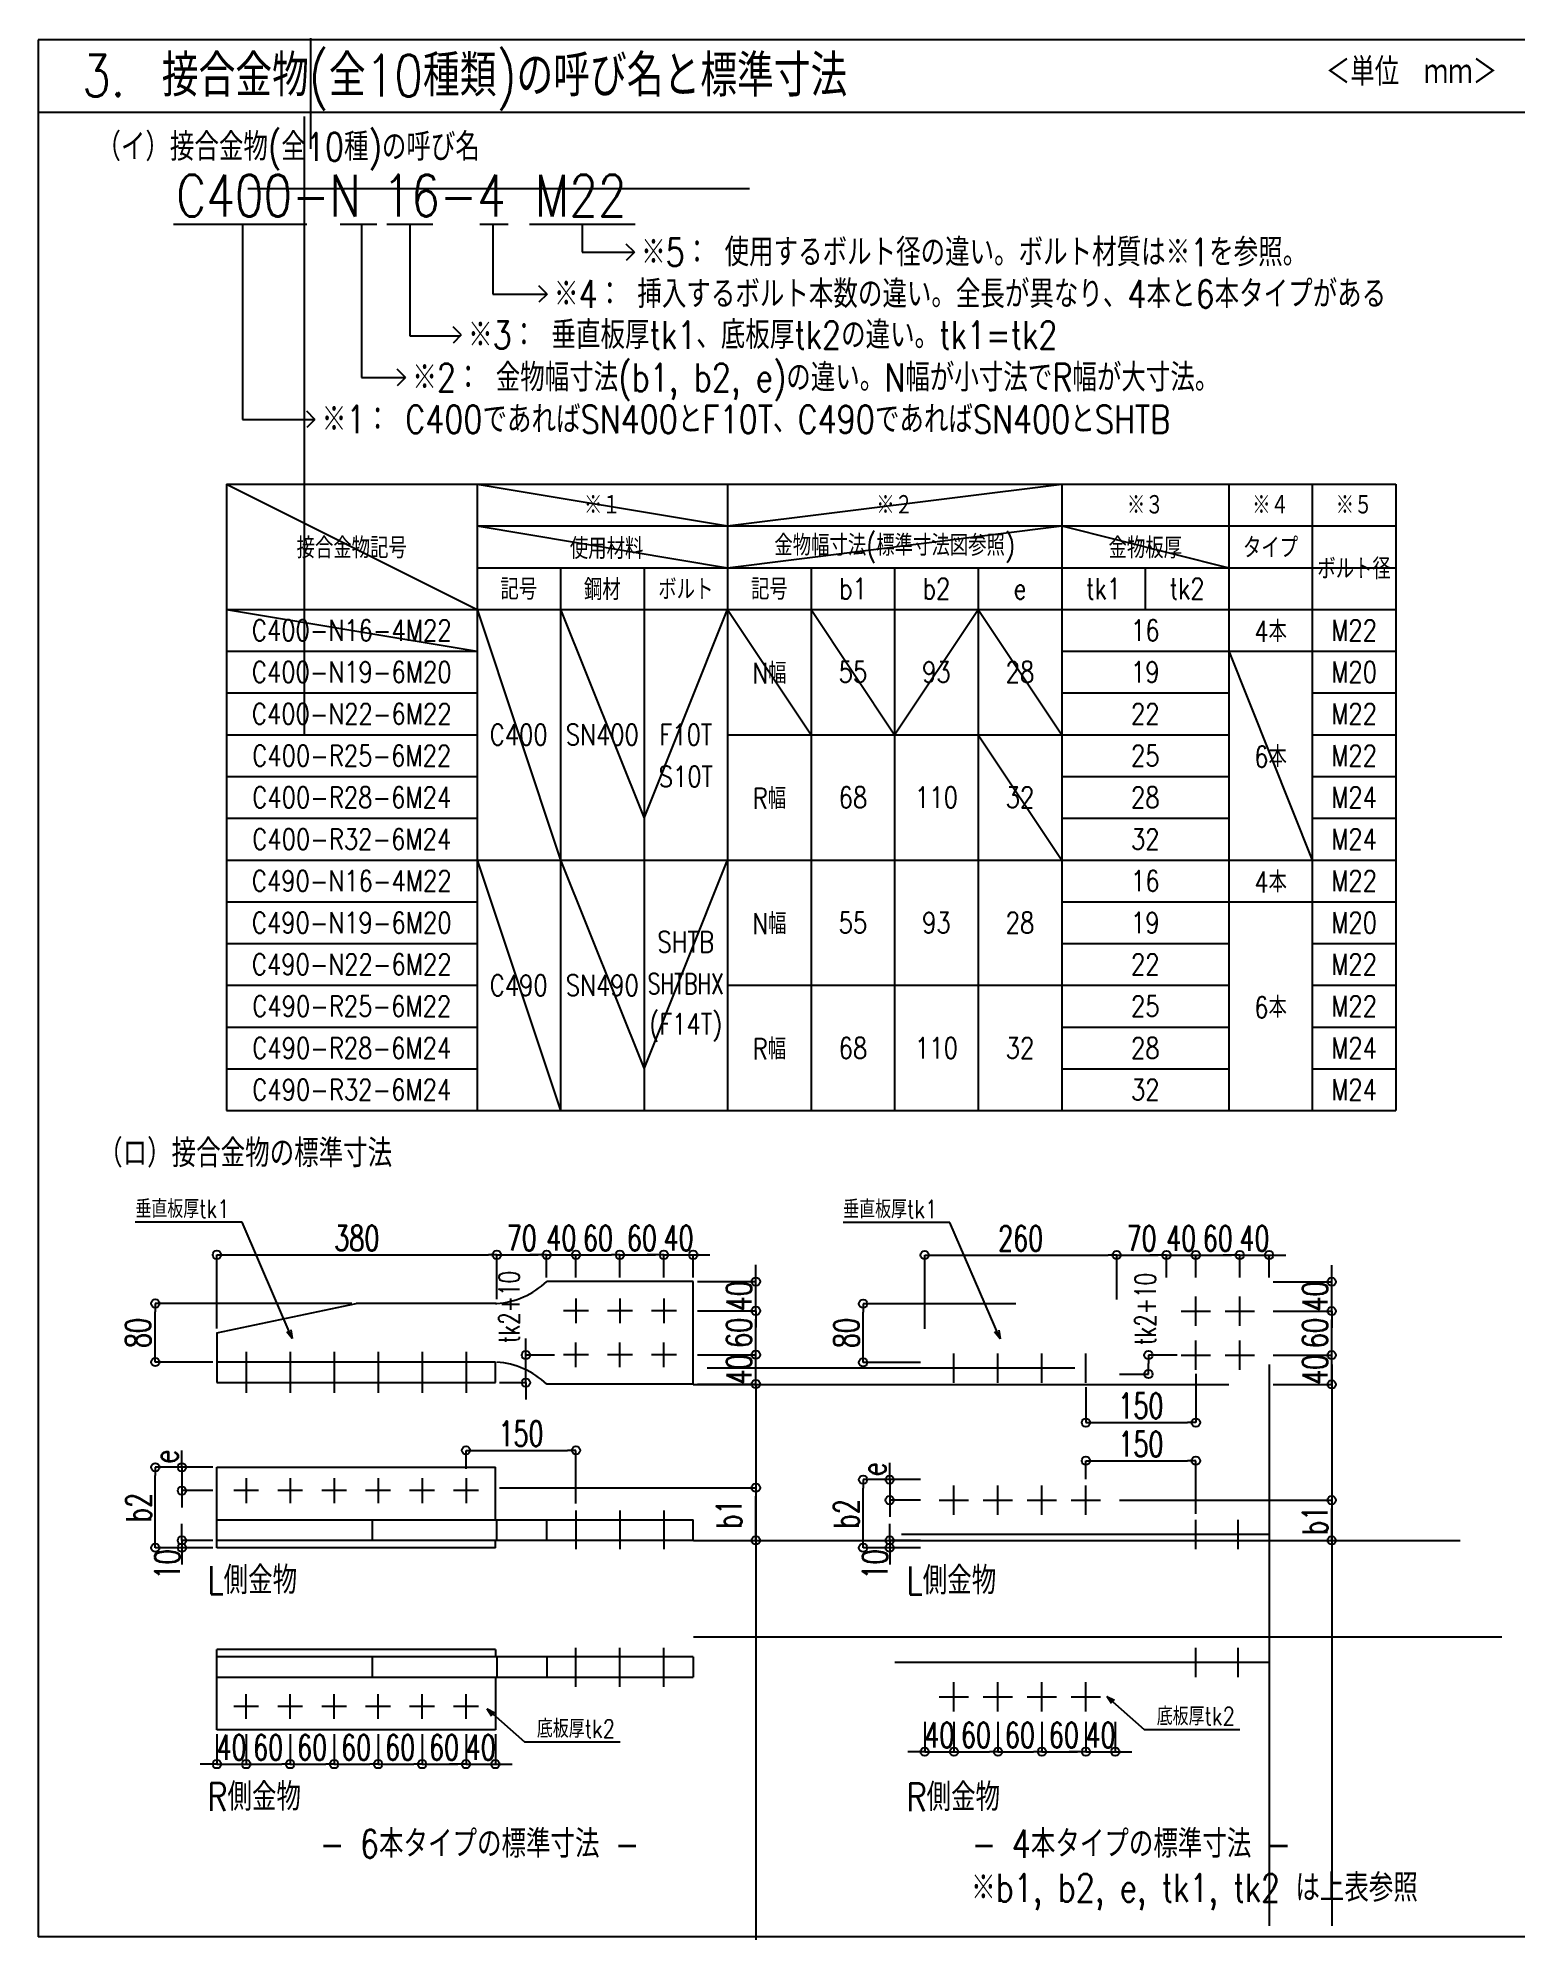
# Model space of a CAD drawing. Header units: millimetres. Extents: x 0 to 18796, y -11 to 7128.
# Drawn here: x 0 to 5340, y -11 to 6820 of the extents above; entities that cross this region are included whole.
import ezdxf
from ezdxf.enums import TextEntityAlignment as Align

# ---------------------------------------------------------------- set-up
doc = ezdxf.new("R2010")
doc.units = ezdxf.units.MM
doc.header["$LTSCALE"] = 5
doc.linetypes.add('DUMMY', pattern=[0])
doc.layers.get('0').update_dxf_attribs({"color": 255})
doc.layers.get('DEFPOINTS').update_dxf_attribs({"color": 9})
doc.layers.add('00_ADDL', color=251, linetype='Continuous', plot=False)
doc.layers.add('_1-F_ADDL', color=9, linetype='DUMMY', plot=False)
for name, color, linetype in [('_1-8_DIM', 1, 'Continuous'), ('Line-dim', 1, 'Continuous'), ('Line-L', 4, 'Continuous'), ('Line-M', 3, 'Continuous'), ('Line-S', 1, 'Continuous')]:
    doc.layers.add(name, color=color, linetype=linetype)
doc.layers.add('txt', color=6, linetype='Continuous', lineweight=0)
doc.styles.add('S000', font='simplex.shx', dxfattribs={"width": 0.7, "bigfont": 'bigfont.shx'})
doc.styles.add('S020', font='simplex.shx', dxfattribs={"width": 0.8, "height": 100, "bigfont": 'extfont2.shx'})
doc.dimstyles.new('S030', dxfattribs={"dimscale": 30, "dimtxt": 2.5, "dimasz": 1, "dimexe": 0, "dimexo": 0.5, "dimgap": 0.5, "dimtad": 1, "dimdec": 0, "dimzin": 0, "dimdsep": 46, "dimtxsty": 'S000', "dimblk": 'ORIGIN', "dimcen": 1, "dimclrd": 256, "dimclre": 256, "dimclrt": 6, "dimadec": 0, "dimazin": 0, "dimtfac": 1, "dimtdec": 0, "dimtix": 1, "dimtmove": 2, "dimatfit": 3, "dimldrblk": 'OPEN30', "dimfxl": 1, "dimtolj": 1, "dimtzin": 0, "dimlwd": -1, "dimlwe": -1, "dimarcsym": 0})

msp = doc.modelspace()

# ---------------------------------------------------------------- texts
at = {"layer": '_1-8_DIM', "color": 6, "char_height": 65, "style": 'S020'}
for s, insert, attachment_point in [('垂直板厚tk1', (687.929, 2614.473), 6), ('垂直板厚tk1', (3229.849, 2613.473), 6), ('底板厚tk2', (4017.647, 791.974), 4), ('底板厚tk2', (1791.567, 747.23, 331.632), 4)]:
    msp.add_mtext(s, dxfattribs=dict(at, insert=insert, attachment_point=attachment_point))
at = {"layer": 'txt', "style": 'S020', "width": 0.8}
for s, height, p in [('3.\u3000接合金物(全10種類)の呼び名と標準寸法', 150, (158.289, 6685.222)), ('（イ）接合金物(全10種)の呼び名', 100, (209.569, 6429.308)), ('（ロ）接合金物の標準寸法', 100, (215.806, 2814.468))]:
    msp.add_text(s, height=height, dxfattribs=at).set_placement(p, align=Align.MIDDLE_LEFT)
msp.add_text('＜単位\u3000ｍｍ＞', height=100, dxfattribs=at).set_placement((4624.456, 6648.985))
for s, height, p in [('C400-N', 150, (496.241, 6329.268)), ('16-4', 150, (1237.409, 6329.268)), ('M22', 150, (1784.315, 6329.268)), ('※5： 使用するボルト径の違い。ボルト材質は※1を参照。', 100, (2166.102, 6100.549)), ('※4： 挿入するボルト本数の違い。全長が異なり、4本と6本タイプがある', 100, (1852.914, 5950.549)), ('※3： 垂直板厚tk1、底板厚tk2の違い。tk1=tk2', 100, (1544.571, 5803.577)), ('※2： 金物幅寸法(b1, b2, e)の違い。N幅が小寸法でR幅が大寸法。', 100, (1344.274, 5650.549)), ('※1： C400であればSN400とF10T、C490であればSN400とSHTB', 100, (1019.065, 5500.549)), ('L側金物', 100, (608.242, 1330.791)), ('L側金物', 100, (3118.965, 1329.791)), ('R側金物', 100, (608.242, 552.72)), ('R側金物', 100, (3118.965, 551.72)), ('- 6本タイプの標準寸法 -', 100, (1011.926, 383.941)), ('- 4本タイプの標準寸法 -', 100, (3352.866, 383.941)), ('※b1, b2, e, tk1, tk2 は上表参照', 100, (3350.861, 226.158))]:
    msp.add_text(s, height=height, dxfattribs=at).set_placement(p, align=Align.TOP_LEFT)
at = {"layer": 'txt', "style": 'S020'}
for s, width, p in [('※１', 0.8, (2026.462, 5142.648)), ('※２', 0.8, (3076.418, 5142.648)), ('※３', 0.8, (3976.381, 5142.648)), ('※４', 0.8, (4426.362, 5142.648)), ('※５', 0.8, (4726.349, 5142.648)), ('接合金物記号', 0.8, (1126.502, 4992.654)), ('使用材料', 0.8, (2041.867, 4990.086)), ('金物幅寸法(標準寸法図参照)', 0.8, (3076.418, 4992.654)), ('金物板厚', 0.8, (3976.381, 4992.654)), ('タイプ', 0.8, (4426.362, 4992.654)), ('ボルト径', 0.8, (4726.349, 4917.657)), ('記号', 0.8, (1726.475, 4842.66)), ('鋼材', 0.8, (2026.462, 4842.66)), ('ボルト', 0.8, (2326.45, 4842.66)), ('記号', 0.8, (2626.437, 4842.66)), ('b1', 0.8, (2926.425, 4842.66)), ('b2', 0.8, (3226.412, 4842.66)), ('e', 0.8, (3526.399, 4842.66)), ('tk1', 0.8, (3826.387, 4842.66)), ('tk2', 0.8, (4126.374, 4842.66)), ('C400-N16-4M22', 0.8, (1126.502, 4692.666)), ('16', 0.8, (3976.381, 4692.666)), ('4本', 0.8, (4426.362, 4692.666)), ('M22', 0.8, (4726.349, 4692.666)), ('C400-N19-6M20', 0.8, (1126.502, 4542.673)), ('N幅', 0.8, (2626.437, 4542.673)), ('55', 0.8, (2926.425, 4542.673)), ('93', 0.8, (3226.412, 4542.673)), ('28', 0.8, (3526.399, 4542.673)), ('19', 0.8, (3976.381, 4542.673)), ('M20', 0.8, (4726.349, 4542.673)), ('C400-N22-6M22', 0.8, (1126.502, 4392.679)), ('22', 0.8, (3976.381, 4392.679)), ('M22', 0.8, (4726.349, 4392.679)), ('C400', 0.8, (1726.475, 4317.682)), ('SN400', 0.8, (2026.462, 4317.682)), ('F10T', 0.8, (2326.45, 4317.682)), ('C400-R25-6M22', 0.8, (1126.502, 4242.685)), ('25', 0.8, (3976.381, 4242.685)), ('6本', 0.8, (4426.362, 4242.685)), ('M22', 0.8, (4726.349, 4242.685)), ('S10T', 0.8, (2326.45, 4167.689)), ('C400-R28-6M24', 0.8, (1126.502, 4092.692)), ('R幅', 0.8, (2626.437, 4092.692)), ('68', 0.8, (2926.425, 4092.692)), ('110', 0.8, (3226.412, 4092.692)), ('32', 0.8, (3526.399, 4092.692)), ('28', 0.8, (3976.381, 4092.692)), ('M24', 0.8, (4726.349, 4092.692)), ('C400-R32-6M24', 0.8, (1126.502, 3942.698)), ('32', 0.8, (3976.381, 3942.698)), ('M24', 0.8, (4726.349, 3942.698)), ('C490-N16-4M22', 0.8, (1126.502, 3792.704)), ('16', 0.8, (3976.381, 3792.704)), ('4本', 0.8, (4426.362, 3792.704)), ('M22', 0.8, (4726.349, 3792.704)), ('C490-N19-6M20', 0.8, (1126.502, 3642.711)), ('N幅', 0.8, (2626.437, 3642.711)), ('55', 0.8, (2926.425, 3642.711)), ('93', 0.8, (3226.412, 3642.711)), ('28', 0.8, (3526.399, 3642.711)), ('19', 0.8, (3976.381, 3642.711)), ('M20', 0.8, (4726.349, 3642.711)), ('SHTB', 0.8, (2325.89, 3572.933)), ('C490-N22-6M22', 0.8, (1126.502, 3492.717)), ('22', 0.8, (3976.381, 3492.717)), ('M22', 0.8, (4726.349, 3492.717)), ('C490', 0.8, (1726.475, 3417.72)), ('SN490', 0.8, (2026.462, 3417.72)), ('SHTBHX', 0.7, (2325.89, 3422.94)), ('C490-R25-6M22', 0.8, (1126.502, 3342.723)), ('25', 0.8, (3976.381, 3342.723)), ('6本', 0.8, (4426.362, 3342.723)), ('M22', 0.8, (4726.349, 3342.723)), ('(F14T)', 0.8, (2325.89, 3272.946)), ('C490-R28-6M24', 0.8, (1126.502, 3192.729)), ('R幅', 0.8, (2626.437, 3192.729)), ('68', 0.8, (2926.425, 3192.729)), ('110', 0.8, (3226.412, 3192.729)), ('32', 0.8, (3526.399, 3192.729)), ('28', 0.8, (3976.381, 3192.729)), ('M24', 0.8, (4726.349, 3192.729)), ('C490-R32-6M24', 0.8, (1126.502, 3042.736)), ('32', 0.8, (3976.381, 3042.736)), ('M24', 0.8, (4726.349, 3042.736))]:
    msp.add_text(s, height=75, dxfattribs=dict(at, width=width)).set_placement(p, align=Align.MIDDLE)

# ---------------------------------------------------------------- blocks, each defined once
blk = doc.blocks.new('_Origin')
at = {"color": 0, "linetype": 'ByBlock', "lineweight": -2}
blk.add_line((0, 0), (-1, 0), dxfattribs=at)
blk.add_circle((0, 0), 0.5, dxfattribs=at)
blk = doc.blocks.new('*D499')
at = {"layer": 'DEFPOINTS', "color": 0, "transparency": 16777216}
for p in [(3873.7, 2448.5), (3873.7, 2273.7), (3184.2, 2168.4)]:
    blk.add_point(p, dxfattribs=at)
at = {"layer": 'Line-dim', "transparency": 16777216}
for p, q in [((3184.2, 2183.4), (3184.2, 2448.5)), ((3214.2, 2448.5), (3843.7, 2448.5)), ((3873.7, 2288.7), (3873.7, 2448.5))]:
    blk.add_line(p, q, dxfattribs=at)
at = {"layer": 'Line-dim', "transparency": 16777216, "xscale": 30, "yscale": 30, "zscale": 30, "rotation": 180}
blk.add_blockref('_Origin', (3184.2, 2448.5), dxfattribs=at)
at = {"layer": 'Line-dim', "transparency": 16777216, "xscale": 30, "yscale": 30, "zscale": 30}
blk.add_blockref('_Origin', (3873.7, 2448.5), dxfattribs=at)
at = {"layer": 'Line-dim', "color": 6, "linetype": 'Continuous', "transparency": 16777216, "insert": (3528.9, 2508.5), "char_height": 90, "attachment_point": 5, "style": 'S000'}
blk.add_mtext('\\A1;260', dxfattribs=at)
blk = doc.blocks.new('_Open30')
at = {"color": 0, "linetype": 'ByBlock', "lineweight": -2}
for p, q in [((-1, 0.27), (0, 0)), ((0, 0), (-1, -0.27)), ((0, 0), (-1, 0))]:
    blk.add_line(p, q, dxfattribs=at)
blk = doc.blocks.new('*D500')
at = {"layer": 'DEFPOINTS', "color": 0, "transparency": 16777216}
for p in [(4052.7, 2448.5), (4052.7, 2352.6), (3873.7, 2273.7)]:
    blk.add_point(p, dxfattribs=at)
at = {"layer": 'Line-dim', "transparency": 16777216}
for p, q in [((3873.7, 2288.7), (3873.7, 2448.5)), ((3903.7, 2448.5), (4022.7, 2448.5)), ((4052.7, 2367.6), (4052.7, 2448.5))]:
    blk.add_line(p, q, dxfattribs=at)
at = {"layer": 'Line-dim', "transparency": 16777216, "xscale": 30, "yscale": 30, "zscale": 30, "rotation": 180}
blk.add_blockref('_Origin', (3873.7, 2448.5), dxfattribs=at)
at = {"layer": 'Line-dim', "transparency": 16777216, "xscale": 30, "yscale": 30, "zscale": 30}
blk.add_blockref('_Origin', (4052.7, 2448.5), dxfattribs=at)
at = {"layer": 'Line-dim', "color": 6, "linetype": 'Continuous', "transparency": 16777216, "insert": (3963.2, 2508.5), "char_height": 90, "attachment_point": 5, "style": 'S000'}
blk.add_mtext('\\A1;70', dxfattribs=at)
blk = doc.blocks.new('*D501')
at = {"layer": 'DEFPOINTS', "color": 0, "transparency": 16777216}
for p in [(4158, 2448.5), (4052.7, 2352.6), (4158, 2352.6)]:
    blk.add_point(p, dxfattribs=at)
at = {"layer": 'Line-dim', "transparency": 16777216}
for p, q in [((4022.7, 2448.5), (3992.7, 2448.5)), ((4052.7, 2367.6), (4052.7, 2448.5)), ((4052.7, 2448.5), (4158, 2448.5)), ((4158, 2367.6), (4158, 2448.5)), ((4188, 2448.5), (4218, 2448.5))]:
    blk.add_line(p, q, dxfattribs=at)
at = {"layer": 'Line-dim', "transparency": 16777216, "xscale": 30, "yscale": 30, "zscale": 30}
blk.add_blockref('_Origin', (4052.7, 2448.5), dxfattribs=at)
at = {"layer": 'Line-dim', "transparency": 16777216, "xscale": 30, "yscale": 30, "zscale": 30, "rotation": 180}
blk.add_blockref('_Origin', (4158, 2448.5), dxfattribs=at)
at = {"layer": 'Line-dim', "color": 6, "linetype": 'Continuous', "transparency": 16777216, "insert": (4105.4, 2508.5), "char_height": 90, "attachment_point": 5, "style": 'S000'}
blk.add_mtext('\\A1;40', dxfattribs=at)
blk = doc.blocks.new('*D502')
at = {"layer": 'DEFPOINTS', "color": 0, "transparency": 16777216}
for p in [(4315.9, 2448.5), (4158, 2352.6), (4315.9, 2352.6)]:
    blk.add_point(p, dxfattribs=at)
at = {"layer": 'Line-dim', "transparency": 16777216}
for p, q in [((4158, 2367.6), (4158, 2448.5)), ((4188, 2448.5), (4285.9, 2448.5)), ((4315.9, 2367.6), (4315.9, 2448.5))]:
    blk.add_line(p, q, dxfattribs=at)
at = {"layer": 'Line-dim', "transparency": 16777216, "xscale": 30, "yscale": 30, "zscale": 30, "rotation": 180}
blk.add_blockref('_Origin', (4158, 2448.5), dxfattribs=at)
at = {"layer": 'Line-dim', "transparency": 16777216, "xscale": 30, "yscale": 30, "zscale": 30}
blk.add_blockref('_Origin', (4315.9, 2448.5), dxfattribs=at)
at = {"layer": 'Line-dim', "color": 6, "linetype": 'Continuous', "transparency": 16777216, "insert": (4237, 2508.5), "char_height": 90, "attachment_point": 5, "style": 'S000'}
blk.add_mtext('\\A1;60', dxfattribs=at)
blk = doc.blocks.new('*D503')
at = {"layer": 'DEFPOINTS', "color": 0, "transparency": 16777216}
for p in [(4421.2, 2448.5), (4315.9, 2352.6), (4421.2, 2352.6)]:
    blk.add_point(p, dxfattribs=at)
at = {"layer": 'Line-dim', "transparency": 16777216}
for p, q in [((4285.9, 2448.5), (4255.9, 2448.5)), ((4315.9, 2367.6), (4315.9, 2448.5)), ((4315.9, 2448.5), (4421.2, 2448.5)), ((4421.2, 2367.6), (4421.2, 2448.5)), ((4451.2, 2448.5), (4481.2, 2448.5))]:
    blk.add_line(p, q, dxfattribs=at)
at = {"layer": 'Line-dim', "transparency": 16777216, "xscale": 30, "yscale": 30, "zscale": 30}
blk.add_blockref('_Origin', (4315.9, 2448.5), dxfattribs=at)
at = {"layer": 'Line-dim', "transparency": 16777216, "xscale": 30, "yscale": 30, "zscale": 30, "rotation": 180}
blk.add_blockref('_Origin', (4421.2, 2448.5), dxfattribs=at)
at = {"layer": 'Line-dim', "color": 6, "linetype": 'Continuous', "transparency": 16777216, "insert": (4368.6, 2508.5), "char_height": 90, "attachment_point": 5, "style": 'S000'}
blk.add_mtext('\\A1;40', dxfattribs=at)
blk = doc.blocks.new('*D504')
at = {"layer": 'DEFPOINTS', "color": 0, "transparency": 16777216}
for p in [(2963.1, 1642), (3184.2, 1642), (3184.2, 1397.2)]:
    blk.add_point(p, dxfattribs=at)
at = {"layer": 'Line-dim', "transparency": 16777216}
for p, q in [((3169.2, 1642), (2963.1, 1642)), ((2963.1, 1427.2), (2963.1, 1612)), ((3169.2, 1397.2), (2963.1, 1397.2))]:
    blk.add_line(p, q, dxfattribs=at)
at = {"layer": 'Line-dim', "transparency": 16777216, "xscale": 30, "yscale": 30, "zscale": 30}
for p, rotation in [((2963.1, 1642), 90), ((2963.1, 1397.2), 270)]:
    blk.add_blockref('_Origin', p, dxfattribs=dict(at, rotation=rotation))
at = {"layer": 'Line-dim', "color": 6, "linetype": 'Continuous', "transparency": 16777216, "insert": (2903.1, 1519.6), "char_height": 90, "attachment_point": 5, "rotation": 90, "style": 'S000'}
blk.add_mtext('\\A1;b2', dxfattribs=at)
blk = doc.blocks.new('*D505')
at = {"layer": 'DEFPOINTS', "color": 0, "transparency": 16777216}
for p in [(3058.5, 1397.2), (3184.2, 1423.5), (3184.2, 1397.2)]:
    blk.add_point(p, dxfattribs=at)
at = {"layer": 'Line-dim', "transparency": 16777216}
for p, q in [((3058.5, 1453.5), (3058.5, 1483.5)), ((3169.2, 1423.5), (3058.5, 1423.5)), ((3058.5, 1423.5), (3058.5, 1397.2)), ((3169.2, 1397.2), (3058.5, 1397.2)), ((3058.5, 1367.2), (3058.5, 1337.2))]:
    blk.add_line(p, q, dxfattribs=at)
at = {"layer": 'Line-dim', "transparency": 16777216, "xscale": 30, "yscale": 30, "zscale": 30}
for p, rotation in [((3058.5, 1423.5), 270), ((3058.5, 1397.2), 90)]:
    blk.add_blockref('_Origin', p, dxfattribs=dict(at, rotation=rotation))
at = {"layer": 'Line-dim', "color": 6, "linetype": 'Continuous', "transparency": 16777216, "insert": (3006.2, 1337.6), "char_height": 90, "attachment_point": 5, "rotation": 90, "style": 'S000'}
blk.add_mtext('\\A1;10', dxfattribs=at)
blk = doc.blocks.new('*D506')
at = {"layer": 'DEFPOINTS', "color": 0, "transparency": 16777216}
for p in [(3184.2, 1642), (3058.5, 1568.3), (3184.2, 1568.3)]:
    blk.add_point(p, dxfattribs=at)
at = {"layer": 'Line-dim', "transparency": 16777216}
for p, q in [((3058.5, 1672), (3058.5, 1702)), ((3169.2, 1642), (3058.5, 1642)), ((3058.5, 1642), (3058.5, 1568.3)), ((3169.2, 1568.3), (3058.5, 1568.3)), ((3058.5, 1538.3), (3058.5, 1508.3))]:
    blk.add_line(p, q, dxfattribs=at)
at = {"layer": 'Line-dim', "transparency": 16777216, "xscale": 30, "yscale": 30, "zscale": 30}
for p, rotation in [((3058.5, 1642), 270), ((3058.5, 1568.3), 90)]:
    blk.add_blockref('_Origin', p, dxfattribs=dict(at, rotation=rotation))
at = {"layer": 'Line-dim', "color": 6, "linetype": 'Continuous', "transparency": 16777216, "insert": (3000.2, 1679.6), "char_height": 90, "attachment_point": 5, "rotation": 90, "style": 'S000'}
blk.add_mtext('\\A1;e', dxfattribs=at)
blk = doc.blocks.new('*D507')
at = {"layer": 'DEFPOINTS', "color": 0, "transparency": 16777216}
for p in [(3987.9, 2089.4), (4105.4, 2089.4), (3868.5, 2021)]:
    blk.add_point(p, dxfattribs=at)
at = {"layer": 'Line-dim', "transparency": 16777216}
for p, q in [((4090.4, 2089.4), (3987.9, 2089.4)), ((3987.9, 2051), (3987.9, 2059.4)), ((3883.5, 2021), (3987.9, 2021))]:
    blk.add_line(p, q, dxfattribs=at)
at = {"layer": 'Line-dim', "transparency": 16777216, "xscale": 30, "yscale": 30, "zscale": 30}
for p, rotation in [((3987.9, 2089.4), 90), ((3987.9, 2021), 270)]:
    blk.add_blockref('_Origin', p, dxfattribs=dict(at, rotation=rotation))
at = {"layer": 'Line-dim', "color": 6, "linetype": 'Continuous', "transparency": 16777216, "insert": (3976.9, 2255.2), "char_height": 75, "attachment_point": 5, "rotation": 90, "style": 'S000'}
blk.add_mtext('\\A1;tk2+10', dxfattribs=at)
blk = doc.blocks.new('*D508')
at = {"layer": 'DEFPOINTS', "color": 0, "transparency": 16777216}
for p in [(4421.2, 2247.4), (4646, 2247.4), (4421.2, 2089.4)]:
    blk.add_point(p, dxfattribs=at)
at = {"layer": 'Line-dim', "transparency": 16777216}
for p, q in [((4436.2, 2247.4), (4646, 2247.4)), ((4646, 2119.4), (4646, 2217.4)), ((4436.2, 2089.4), (4646, 2089.4))]:
    blk.add_line(p, q, dxfattribs=at)
at = {"layer": 'Line-dim', "transparency": 16777216, "xscale": 30, "yscale": 30, "zscale": 30}
for p, rotation in [((4646, 2247.4), 90), ((4646, 2089.4), 270)]:
    blk.add_blockref('_Origin', p, dxfattribs=dict(at, rotation=rotation))
at = {"layer": 'Line-dim', "color": 6, "linetype": 'Continuous', "transparency": 16777216, "insert": (4586, 2168.4), "char_height": 90, "attachment_point": 5, "rotation": 90, "style": 'S000'}
blk.add_mtext('\\A1;60', dxfattribs=at)
blk = doc.blocks.new('*D509')
at = {"layer": 'DEFPOINTS', "color": 0, "transparency": 16777216}
for p in [(4421.2, 2352.6), (4646, 2352.6), (4421.2, 2247.4)]:
    blk.add_point(p, dxfattribs=at)
at = {"layer": 'Line-dim', "transparency": 16777216}
for p, q in [((4646, 2382.6), (4646, 2412.6)), ((4436.2, 2352.6), (4646, 2352.6)), ((4646, 2247.4), (4646, 2352.6)), ((4436.2, 2247.4), (4646, 2247.4)), ((4646, 2217.4), (4646, 2187.4))]:
    blk.add_line(p, q, dxfattribs=at)
at = {"layer": 'Line-dim', "transparency": 16777216, "xscale": 30, "yscale": 30, "zscale": 30}
for p, rotation in [((4646, 2352.6), 270), ((4646, 2247.4), 90)]:
    blk.add_blockref('_Origin', p, dxfattribs=dict(at, rotation=rotation))
at = {"layer": 'Line-dim', "color": 6, "linetype": 'Continuous', "transparency": 16777216, "insert": (4586, 2300), "char_height": 90, "attachment_point": 5, "rotation": 90, "style": 'S000'}
blk.add_mtext('\\A1;40', dxfattribs=at)
blk = doc.blocks.new('*D510')
at = {"layer": 'DEFPOINTS', "color": 0, "transparency": 16777216}
for p in [(4421.2, 2089.4), (4646, 2089.4), (4421.2, 1984.2)]:
    blk.add_point(p, dxfattribs=at)
at = {"layer": 'Line-dim', "transparency": 16777216}
for p, q in [((4646, 2119.4), (4646, 2149.4)), ((4436.2, 2089.4), (4646, 2089.4)), ((4646, 1984.2), (4646, 2089.4)), ((4436.2, 1984.2), (4646, 1984.2)), ((4646, 1954.2), (4646, 1924.2))]:
    blk.add_line(p, q, dxfattribs=at)
at = {"layer": 'Line-dim', "transparency": 16777216, "xscale": 30, "yscale": 30, "zscale": 30}
for p, rotation in [((4646, 2089.4), 270), ((4646, 1984.2), 90)]:
    blk.add_blockref('_Origin', p, dxfattribs=dict(at, rotation=rotation))
at = {"layer": 'Line-dim', "color": 6, "linetype": 'Continuous', "transparency": 16777216, "insert": (4586, 2036.8), "char_height": 90, "attachment_point": 5, "rotation": 90, "style": 'S000'}
blk.add_mtext('\\A1;40', dxfattribs=at)
blk = doc.blocks.new('*D511')
at = {"layer": 'DEFPOINTS', "color": 0, "transparency": 16777216}
for p in [(3868.5, 1568.3), (4646, 1568.3), (4421.2, 1423.5)]:
    blk.add_point(p, dxfattribs=at)
at = {"layer": 'Line-dim', "transparency": 16777216}
for p, q in [((3883.5, 1568.3), (4646, 1568.3)), ((4646, 1453.5), (4646, 1538.3)), ((4436.2, 1423.5), (4646, 1423.5))]:
    blk.add_line(p, q, dxfattribs=at)
at = {"layer": 'Line-dim', "transparency": 16777216, "xscale": 30, "yscale": 30, "zscale": 30}
for p, rotation in [((4646, 1568.3), 90), ((4646, 1423.5), 270)]:
    blk.add_blockref('_Origin', p, dxfattribs=dict(at, rotation=rotation))
at = {"layer": 'Line-dim', "color": 6, "linetype": 'Continuous', "transparency": 16777216, "insert": (4586, 1495.9), "char_height": 90, "attachment_point": 5, "rotation": 90, "style": 'S000'}
blk.add_mtext('\\A1;b1', dxfattribs=at)
blk = doc.blocks.new('*D512')
at = {"layer": 'DEFPOINTS', "color": 0, "transparency": 16777216}
for p in [(3763.2, 787.7), (3868.5, 787.7), (3868.5, 664.8)]:
    blk.add_point(p, dxfattribs=at)
at = {"layer": 'Line-dim', "transparency": 16777216}
for p, q in [((3763.2, 772.7), (3763.2, 664.8)), ((3868.5, 772.7), (3868.5, 664.8)), ((3733.2, 664.8), (3703.2, 664.8)), ((3763.2, 664.8), (3868.5, 664.8)), ((3898.5, 664.8), (3928.5, 664.8))]:
    blk.add_line(p, q, dxfattribs=at)
at = {"layer": 'Line-dim', "transparency": 16777216, "xscale": 30, "yscale": 30, "zscale": 30}
blk.add_blockref('_Origin', (3763.2, 664.8), dxfattribs=at)
at = {"layer": 'Line-dim', "transparency": 16777216, "xscale": 30, "yscale": 30, "zscale": 30, "rotation": 180}
blk.add_blockref('_Origin', (3868.5, 664.8), dxfattribs=at)
at = {"layer": 'Line-dim', "color": 6, "linetype": 'Continuous', "transparency": 16777216, "insert": (3815.8, 724.8), "char_height": 90, "attachment_point": 5, "style": 'S000'}
blk.add_mtext('\\A1;40', dxfattribs=at)
blk = doc.blocks.new('*D513')
at = {"layer": 'DEFPOINTS', "color": 0, "transparency": 16777216}
for p in [(3763.2, 1989.4), (4158, 2036.8), (4158, 1847.1)]:
    blk.add_point(p, dxfattribs=at)
at = {"layer": 'Line-dim', "transparency": 16777216}
for p, q in [((4158, 2021.8), (4158, 1847.1)), ((3763.2, 1974.4), (3763.2, 1847.1)), ((3793.2, 1847.1), (4128, 1847.1))]:
    blk.add_line(p, q, dxfattribs=at)
at = {"layer": 'Line-dim', "transparency": 16777216, "xscale": 30, "yscale": 30, "zscale": 30, "rotation": 180}
blk.add_blockref('_Origin', (3763.2, 1847.1), dxfattribs=at)
at = {"layer": 'Line-dim', "transparency": 16777216, "xscale": 30, "yscale": 30, "zscale": 30}
blk.add_blockref('_Origin', (4158, 1847.1), dxfattribs=at)
at = {"layer": 'Line-dim', "color": 6, "linetype": 'Continuous', "transparency": 16777216, "insert": (3960.6, 1907.1), "char_height": 90, "attachment_point": 5, "style": 'S000'}
blk.add_mtext('\\A1;150', dxfattribs=at)
blk = doc.blocks.new('*D514')
at = {"layer": 'DEFPOINTS', "color": 0, "transparency": 16777216}
for p in [(4158, 1709.8), (3763.2, 1628.3), (4158, 1504.6)]:
    blk.add_point(p, dxfattribs=at)
at = {"layer": 'Line-dim', "transparency": 16777216}
for p, q in [((3763.2, 1643.3), (3763.2, 1709.8)), ((3793.2, 1709.8), (4128, 1709.8)), ((4158, 1519.6), (4158, 1709.8))]:
    blk.add_line(p, q, dxfattribs=at)
at = {"layer": 'Line-dim', "transparency": 16777216, "xscale": 30, "yscale": 30, "zscale": 30, "rotation": 180}
blk.add_blockref('_Origin', (3763.2, 1709.8), dxfattribs=at)
at = {"layer": 'Line-dim', "transparency": 16777216, "xscale": 30, "yscale": 30, "zscale": 30}
blk.add_blockref('_Origin', (4158, 1709.8), dxfattribs=at)
at = {"layer": 'Line-dim', "color": 6, "linetype": 'Continuous', "transparency": 16777216, "insert": (3960.6, 1769.8), "char_height": 90, "attachment_point": 5, "style": 'S000'}
blk.add_mtext('\\A1;150', dxfattribs=at)
blk = doc.blocks.new('*D515')
at = {"layer": 'DEFPOINTS', "color": 0, "transparency": 16777216}
for p in [(3605.3, 787.7), (3763.2, 787.7), (3763.2, 664.8)]:
    blk.add_point(p, dxfattribs=at)
at = {"layer": 'Line-dim', "transparency": 16777216}
for p, q in [((3605.3, 772.7), (3605.3, 664.8)), ((3763.2, 772.7), (3763.2, 664.8)), ((3635.3, 664.8), (3733.2, 664.8))]:
    blk.add_line(p, q, dxfattribs=at)
at = {"layer": 'Line-dim', "transparency": 16777216, "xscale": 30, "yscale": 30, "zscale": 30, "rotation": 180}
blk.add_blockref('_Origin', (3605.3, 664.8), dxfattribs=at)
at = {"layer": 'Line-dim', "transparency": 16777216, "xscale": 30, "yscale": 30, "zscale": 30}
blk.add_blockref('_Origin', (3763.2, 664.8), dxfattribs=at)
at = {"layer": 'Line-dim', "color": 6, "linetype": 'Continuous', "transparency": 16777216, "insert": (3684.2, 724.8), "char_height": 90, "attachment_point": 5, "style": 'S000'}
blk.add_mtext('\\A1;60', dxfattribs=at)
blk = doc.blocks.new('*D516')
at = {"layer": 'DEFPOINTS', "color": 0, "transparency": 16777216}
for p in [(3447.4, 787.7), (3605.3, 787.7), (3605.3, 664.8)]:
    blk.add_point(p, dxfattribs=at)
at = {"layer": 'Line-dim', "transparency": 16777216}
for p, q in [((3447.4, 772.7), (3447.4, 664.8)), ((3605.3, 772.7), (3605.3, 664.8)), ((3477.4, 664.8), (3575.3, 664.8))]:
    blk.add_line(p, q, dxfattribs=at)
at = {"layer": 'Line-dim', "transparency": 16777216, "xscale": 30, "yscale": 30, "zscale": 30, "rotation": 180}
blk.add_blockref('_Origin', (3447.4, 664.8), dxfattribs=at)
at = {"layer": 'Line-dim', "transparency": 16777216, "xscale": 30, "yscale": 30, "zscale": 30}
blk.add_blockref('_Origin', (3605.3, 664.8), dxfattribs=at)
at = {"layer": 'Line-dim', "color": 6, "linetype": 'Continuous', "transparency": 16777216, "insert": (3526.3, 724.8), "char_height": 90, "attachment_point": 5, "style": 'S000'}
blk.add_mtext('\\A1;60', dxfattribs=at)
blk = doc.blocks.new('*D517')
at = {"layer": 'DEFPOINTS', "color": 0, "transparency": 16777216}
for p in [(3289.4, 787.7), (3447.4, 787.7), (3447.4, 664.8)]:
    blk.add_point(p, dxfattribs=at)
at = {"layer": 'Line-dim', "transparency": 16777216}
for p, q in [((3289.4, 772.7), (3289.4, 664.8)), ((3447.4, 772.7), (3447.4, 664.8)), ((3319.4, 664.8), (3417.4, 664.8))]:
    blk.add_line(p, q, dxfattribs=at)
at = {"layer": 'Line-dim', "transparency": 16777216, "xscale": 30, "yscale": 30, "zscale": 30, "rotation": 180}
blk.add_blockref('_Origin', (3289.4, 664.8), dxfattribs=at)
at = {"layer": 'Line-dim', "transparency": 16777216, "xscale": 30, "yscale": 30, "zscale": 30}
blk.add_blockref('_Origin', (3447.4, 664.8), dxfattribs=at)
at = {"layer": 'Line-dim', "color": 6, "linetype": 'Continuous', "transparency": 16777216, "insert": (3368.4, 724.8), "char_height": 90, "attachment_point": 5, "style": 'S000'}
blk.add_mtext('\\A1;60', dxfattribs=at)
blk = doc.blocks.new('*D518')
at = {"layer": 'DEFPOINTS', "color": 0, "transparency": 16777216}
for p in [(3184.2, 787.7), (3289.4, 787.7), (3289.4, 664.8)]:
    blk.add_point(p, dxfattribs=at)
at = {"layer": 'Line-dim', "transparency": 16777216}
for p, q in [((3184.2, 772.7), (3184.2, 664.8)), ((3289.4, 772.7), (3289.4, 664.8)), ((3154.2, 664.8), (3124.2, 664.8)), ((3184.2, 664.8), (3289.4, 664.8)), ((3319.4, 664.8), (3349.4, 664.8))]:
    blk.add_line(p, q, dxfattribs=at)
at = {"layer": 'Line-dim', "transparency": 16777216, "xscale": 30, "yscale": 30, "zscale": 30}
blk.add_blockref('_Origin', (3184.2, 664.8), dxfattribs=at)
at = {"layer": 'Line-dim', "transparency": 16777216, "xscale": 30, "yscale": 30, "zscale": 30, "rotation": 180}
blk.add_blockref('_Origin', (3289.4, 664.8), dxfattribs=at)
at = {"layer": 'Line-dim', "color": 6, "linetype": 'Continuous', "transparency": 16777216, "insert": (3236.8, 724.8), "char_height": 90, "attachment_point": 5, "style": 'S000'}
blk.add_mtext('\\A1;40', dxfattribs=at)
blk = doc.blocks.new('*D519')
at = {"layer": 'DEFPOINTS', "color": 0, "transparency": 16777216}
for p in [(2963.1, 2273.7), (3526.3, 2273.7), (3184.2, 2063.1)]:
    blk.add_point(p, dxfattribs=at)
at = {"layer": 'Line-dim', "transparency": 16777216}
for p, q in [((3511.3, 2273.7), (2963.1, 2273.7)), ((2963.1, 2093.1), (2963.1, 2243.7)), ((3169.2, 2063.1), (2963.1, 2063.1))]:
    blk.add_line(p, q, dxfattribs=at)
at = {"layer": 'Line-dim', "transparency": 16777216, "xscale": 30, "yscale": 30, "zscale": 30}
for p, rotation in [((2963.1, 2273.7), 90), ((2963.1, 2063.1), 270)]:
    blk.add_blockref('_Origin', p, dxfattribs=dict(at, rotation=rotation))
at = {"layer": 'Line-dim', "color": 6, "linetype": 'Continuous', "transparency": 16777216, "insert": (2903.1, 2168.4), "char_height": 90, "attachment_point": 5, "rotation": 90, "style": 'S000'}
blk.add_mtext('\\A1;80', dxfattribs=at)
blk = doc.blocks.new('*D520')
at = {"layer": 'DEFPOINTS', "color": 0, "transparency": 16777216}
for p in [(1647.7, 2449.5), (1647.7, 2274.7), (642.2, 2169.4)]:
    blk.add_point(p, dxfattribs=at)
at = {"layer": 'Line-dim', "transparency": 16777216}
for p, q in [((642.2, 2184.4), (642.2, 2449.5)), ((672.2, 2449.5), (1617.7, 2449.5)), ((1647.7, 2289.7), (1647.7, 2449.5))]:
    blk.add_line(p, q, dxfattribs=at)
at = {"layer": 'Line-dim', "transparency": 16777216, "xscale": 30, "yscale": 30, "zscale": 30, "rotation": 180}
blk.add_blockref('_Origin', (642.2, 2449.5), dxfattribs=at)
at = {"layer": 'Line-dim', "transparency": 16777216, "xscale": 30, "yscale": 30, "zscale": 30}
blk.add_blockref('_Origin', (1647.7, 2449.5), dxfattribs=at)
at = {"layer": 'Line-dim', "color": 6, "linetype": 'Continuous', "transparency": 16777216, "insert": (1144.9, 2509.5), "char_height": 90, "attachment_point": 5, "style": 'S000'}
blk.add_mtext('\\A1;380', dxfattribs=at)
blk = doc.blocks.new('*D521')
at = {"layer": 'DEFPOINTS', "color": 0, "transparency": 16777216}
for p in [(421.2, 2274.7), (1142.3, 2274.7), (642.2, 2064.1)]:
    blk.add_point(p, dxfattribs=at)
at = {"layer": 'Line-dim', "transparency": 16777216}
for p, q in [((1127.3, 2274.7), (421.2, 2274.7)), ((421.2, 2094.1), (421.2, 2244.7)), ((627.2, 2064.1), (421.2, 2064.1))]:
    blk.add_line(p, q, dxfattribs=at)
at = {"layer": 'Line-dim', "transparency": 16777216, "xscale": 30, "yscale": 30, "zscale": 30}
for p, rotation in [((421.2, 2274.7), 90), ((421.2, 2064.1), 270)]:
    blk.add_blockref('_Origin', p, dxfattribs=dict(at, rotation=rotation))
at = {"layer": 'Line-dim', "color": 6, "linetype": 'Continuous', "transparency": 16777216, "insert": (359.3, 2168.6), "char_height": 90, "attachment_point": 5, "rotation": 90, "style": 'S000'}
blk.add_mtext('\\A1;80', dxfattribs=at)
blk = doc.blocks.new('*D522')
at = {"layer": 'DEFPOINTS', "color": 0, "transparency": 16777216}
for p in [(1826.6, 2449.5), (1826.6, 2353.6), (1647.7, 2274.7)]:
    blk.add_point(p, dxfattribs=at)
at = {"layer": 'Line-dim', "transparency": 16777216}
for p, q in [((1647.7, 2289.7), (1647.7, 2449.5)), ((1677.7, 2449.5), (1796.6, 2449.5)), ((1826.6, 2368.6), (1826.6, 2449.5))]:
    blk.add_line(p, q, dxfattribs=at)
at = {"layer": 'Line-dim', "transparency": 16777216, "xscale": 30, "yscale": 30, "zscale": 30, "rotation": 180}
blk.add_blockref('_Origin', (1647.7, 2449.5), dxfattribs=at)
at = {"layer": 'Line-dim', "transparency": 16777216, "xscale": 30, "yscale": 30, "zscale": 30}
blk.add_blockref('_Origin', (1826.6, 2449.5), dxfattribs=at)
at = {"layer": 'Line-dim', "color": 6, "linetype": 'Continuous', "transparency": 16777216, "insert": (1737.1, 2509.5), "char_height": 90, "attachment_point": 5, "style": 'S000'}
blk.add_mtext('\\A1;70', dxfattribs=at)
blk = doc.blocks.new('*D523')
at = {"layer": 'DEFPOINTS', "color": 0, "transparency": 16777216}
for p in [(1931.9, 2449.5), (1826.6, 2353.6), (1931.9, 2353.6)]:
    blk.add_point(p, dxfattribs=at)
at = {"layer": 'Line-dim', "transparency": 16777216}
for p, q in [((1796.6, 2449.5), (1766.6, 2449.5)), ((1826.6, 2368.6), (1826.6, 2449.5)), ((1826.6, 2449.5), (1931.9, 2449.5)), ((1931.9, 2368.6), (1931.9, 2449.5)), ((1961.9, 2449.5), (1991.9, 2449.5))]:
    blk.add_line(p, q, dxfattribs=at)
at = {"layer": 'Line-dim', "transparency": 16777216, "xscale": 30, "yscale": 30, "zscale": 30}
blk.add_blockref('_Origin', (1826.6, 2449.5), dxfattribs=at)
at = {"layer": 'Line-dim', "transparency": 16777216, "xscale": 30, "yscale": 30, "zscale": 30, "rotation": 180}
blk.add_blockref('_Origin', (1931.9, 2449.5), dxfattribs=at)
at = {"layer": 'Line-dim', "color": 6, "linetype": 'Continuous', "transparency": 16777216, "insert": (1879.3, 2509.5), "char_height": 90, "attachment_point": 5, "style": 'S000'}
blk.add_mtext('\\A1;40', dxfattribs=at)
blk = doc.blocks.new('*D524')
at = {"layer": 'DEFPOINTS', "color": 0, "transparency": 16777216}
for p in [(2247.8, 2449.5), (2089.8, 2353.6), (2247.8, 2353.6)]:
    blk.add_point(p, dxfattribs=at)
at = {"layer": 'Line-dim', "transparency": 16777216}
for p, q in [((2089.8, 2368.6), (2089.8, 2449.5)), ((2119.8, 2449.5), (2217.8, 2449.5)), ((2247.8, 2368.6), (2247.8, 2449.5))]:
    blk.add_line(p, q, dxfattribs=at)
at = {"layer": 'Line-dim', "transparency": 16777216, "xscale": 30, "yscale": 30, "zscale": 30, "rotation": 180}
blk.add_blockref('_Origin', (2089.8, 2449.5), dxfattribs=at)
at = {"layer": 'Line-dim', "transparency": 16777216, "xscale": 30, "yscale": 30, "zscale": 30}
blk.add_blockref('_Origin', (2247.8, 2449.5), dxfattribs=at)
at = {"layer": 'Line-dim', "color": 6, "linetype": 'Continuous', "transparency": 16777216, "insert": (2168.8, 2509.5), "char_height": 90, "attachment_point": 5, "style": 'S000'}
blk.add_mtext('\\A1;60', dxfattribs=at)
blk = doc.blocks.new('*D525')
at = {"layer": 'DEFPOINTS', "color": 0, "transparency": 16777216}
for p in [(2353, 2449.5), (2247.8, 2353.6), (2353, 2353.6)]:
    blk.add_point(p, dxfattribs=at)
at = {"layer": 'Line-dim', "transparency": 16777216}
for p, q in [((2217.8, 2449.5), (2187.8, 2449.5)), ((2247.8, 2368.6), (2247.8, 2449.5)), ((2247.8, 2449.5), (2353, 2449.5)), ((2353, 2368.6), (2353, 2449.5)), ((2383, 2449.5), (2413, 2449.5))]:
    blk.add_line(p, q, dxfattribs=at)
at = {"layer": 'Line-dim', "transparency": 16777216, "xscale": 30, "yscale": 30, "zscale": 30}
blk.add_blockref('_Origin', (2247.8, 2449.5), dxfattribs=at)
at = {"layer": 'Line-dim', "transparency": 16777216, "xscale": 30, "yscale": 30, "zscale": 30, "rotation": 180}
blk.add_blockref('_Origin', (2353, 2449.5), dxfattribs=at)
at = {"layer": 'Line-dim', "color": 6, "linetype": 'Continuous', "transparency": 16777216, "insert": (2300.4, 2509.5), "char_height": 90, "attachment_point": 5, "style": 'S000'}
blk.add_mtext('\\A1;40', dxfattribs=at)
blk = doc.blocks.new('*D526')
at = {"layer": 'DEFPOINTS', "color": 0, "transparency": 16777216}
for p in [(2089.8, 2449.5), (1931.9, 2353.6), (2089.8, 2353.6)]:
    blk.add_point(p, dxfattribs=at)
at = {"layer": 'Line-dim', "transparency": 16777216}
for p, q in [((1931.9, 2368.6), (1931.9, 2449.5)), ((1961.9, 2449.5), (2059.8, 2449.5)), ((2089.8, 2368.6), (2089.8, 2449.5))]:
    blk.add_line(p, q, dxfattribs=at)
at = {"layer": 'Line-dim', "transparency": 16777216, "xscale": 30, "yscale": 30, "zscale": 30, "rotation": 180}
blk.add_blockref('_Origin', (1931.9, 2449.5), dxfattribs=at)
at = {"layer": 'Line-dim', "transparency": 16777216, "xscale": 30, "yscale": 30, "zscale": 30}
blk.add_blockref('_Origin', (2089.8, 2449.5), dxfattribs=at)
at = {"layer": 'Line-dim', "color": 6, "linetype": 'Continuous', "transparency": 16777216, "insert": (2010.9, 2509.5), "char_height": 90, "attachment_point": 5, "style": 'S000'}
blk.add_mtext('\\A1;60', dxfattribs=at)
blk = doc.blocks.new('*D527')
at = {"layer": 'DEFPOINTS', "color": 0, "transparency": 16777216}
for p in [(2353, 2248.4), (2577.8, 2248.4), (2353, 2090.4)]:
    blk.add_point(p, dxfattribs=at)
at = {"layer": 'Line-dim', "transparency": 16777216}
for p, q in [((2368, 2248.4), (2577.8, 2248.4)), ((2577.8, 2120.4), (2577.8, 2218.4)), ((2368, 2090.4), (2577.8, 2090.4))]:
    blk.add_line(p, q, dxfattribs=at)
at = {"layer": 'Line-dim', "transparency": 16777216, "xscale": 30, "yscale": 30, "zscale": 30}
for p, rotation in [((2577.8, 2248.4), 90), ((2577.8, 2090.4), 270)]:
    blk.add_blockref('_Origin', p, dxfattribs=dict(at, rotation=rotation))
at = {"layer": 'Line-dim', "color": 6, "linetype": 'Continuous', "transparency": 16777216, "insert": (2517.8, 2169.4), "char_height": 90, "attachment_point": 5, "rotation": 90, "style": 'S000'}
blk.add_mtext('\\A1;60', dxfattribs=at)
blk = doc.blocks.new('*D528')
at = {"layer": 'DEFPOINTS', "color": 0, "transparency": 16777216}
for p in [(2353, 2353.6), (2577.8, 2353.6), (2353, 2248.4)]:
    blk.add_point(p, dxfattribs=at)
at = {"layer": 'Line-dim', "transparency": 16777216}
for p, q in [((2577.8, 2383.6), (2577.8, 2413.6)), ((2368, 2353.6), (2577.8, 2353.6)), ((2577.8, 2248.4), (2577.8, 2353.6)), ((2368, 2248.4), (2577.8, 2248.4)), ((2577.8, 2218.4), (2577.8, 2188.4))]:
    blk.add_line(p, q, dxfattribs=at)
at = {"layer": 'Line-dim', "transparency": 16777216, "xscale": 30, "yscale": 30, "zscale": 30}
for p, rotation in [((2577.8, 2353.6), 270), ((2577.8, 2248.4), 90)]:
    blk.add_blockref('_Origin', p, dxfattribs=dict(at, rotation=rotation))
at = {"layer": 'Line-dim', "color": 6, "linetype": 'Continuous', "transparency": 16777216, "insert": (2517.8, 2301), "char_height": 90, "attachment_point": 5, "rotation": 90, "style": 'S000'}
blk.add_mtext('\\A1;40', dxfattribs=at)
blk = doc.blocks.new('*D529')
at = {"layer": 'DEFPOINTS', "color": 0, "transparency": 16777216}
for p in [(2353, 2090.4), (2577.8, 2090.4), (2353, 1985.2)]:
    blk.add_point(p, dxfattribs=at)
at = {"layer": 'Line-dim', "transparency": 16777216}
for p, q in [((2577.8, 2120.4), (2577.8, 2150.4)), ((2368, 2090.4), (2577.8, 2090.4)), ((2577.8, 1985.2), (2577.8, 2090.4)), ((2368, 1985.2), (2577.8, 1985.2)), ((2577.8, 1955.2), (2577.8, 1925.2))]:
    blk.add_line(p, q, dxfattribs=at)
at = {"layer": 'Line-dim', "transparency": 16777216, "xscale": 30, "yscale": 30, "zscale": 30}
for p, rotation in [((2577.8, 2090.4), 270), ((2577.8, 1985.2), 90)]:
    blk.add_blockref('_Origin', p, dxfattribs=dict(at, rotation=rotation))
at = {"layer": 'Line-dim', "color": 6, "linetype": 'Continuous', "transparency": 16777216, "insert": (2517.8, 2037.8), "char_height": 90, "attachment_point": 5, "rotation": 90, "style": 'S000'}
blk.add_mtext('\\A1;40', dxfattribs=at)
blk = doc.blocks.new('*D530')
at = {"layer": 'DEFPOINTS', "color": 0, "transparency": 16777216}
for p in [(516.6, 1397.2), (642.2, 1423.5), (642.2, 1397.2)]:
    blk.add_point(p, dxfattribs=at)
at = {"layer": 'Line-dim', "transparency": 16777216}
for p, q in [((516.6, 1453.5), (516.6, 1483.5)), ((627.2, 1423.5), (516.6, 1423.5)), ((516.6, 1423.5), (516.6, 1397.2)), ((627.2, 1397.2), (516.6, 1397.2)), ((516.6, 1367.2), (516.6, 1337.2))]:
    blk.add_line(p, q, dxfattribs=at)
at = {"layer": 'Line-dim', "transparency": 16777216, "xscale": 30, "yscale": 30, "zscale": 30}
for p, rotation in [((516.6, 1423.5), 270), ((516.6, 1397.2), 90)]:
    blk.add_blockref('_Origin', p, dxfattribs=dict(at, rotation=rotation))
at = {"layer": 'Line-dim', "color": 6, "linetype": 'Continuous', "transparency": 16777216, "insert": (464.2, 1337.6), "char_height": 90, "attachment_point": 5, "rotation": 90, "style": 'S000'}
blk.add_mtext('\\A1;10', dxfattribs=at)
blk = doc.blocks.new('*D531')
at = {"layer": 'DEFPOINTS', "color": 0, "transparency": 16777216}
for p in [(421.2, 1686.7), (642.2, 1686.7), (642.2, 1397.2)]:
    blk.add_point(p, dxfattribs=at)
at = {"layer": 'Line-dim', "transparency": 16777216}
for p, q in [((627.2, 1686.7), (421.2, 1686.7)), ((421.2, 1427.2), (421.2, 1656.7)), ((627.2, 1397.2), (421.2, 1397.2))]:
    blk.add_line(p, q, dxfattribs=at)
at = {"layer": 'Line-dim', "transparency": 16777216, "xscale": 30, "yscale": 30, "zscale": 30}
for p, rotation in [((421.2, 1686.7), 90), ((421.2, 1397.2), 270)]:
    blk.add_blockref('_Origin', p, dxfattribs=dict(at, rotation=rotation))
at = {"layer": 'Line-dim', "color": 6, "linetype": 'Continuous', "transparency": 16777216, "insert": (361.2, 1541.9), "char_height": 90, "attachment_point": 5, "rotation": 90, "style": 'S000'}
blk.add_mtext('\\A1;b2', dxfattribs=at)
blk = doc.blocks.new('*D532')
at = {"layer": 'DEFPOINTS', "color": 0, "transparency": 16777216}
for p in [(642.2, 1686.7), (516.6, 1602.5), (642.2, 1602.5)]:
    blk.add_point(p, dxfattribs=at)
at = {"layer": 'Line-dim', "transparency": 16777216}
for p, q in [((516.6, 1716.7), (516.6, 1746.7)), ((627.2, 1686.7), (516.6, 1686.7)), ((516.6, 1686.7), (516.6, 1602.5)), ((627.2, 1602.5), (516.6, 1602.5)), ((516.6, 1572.5), (516.6, 1542.5))]:
    blk.add_line(p, q, dxfattribs=at)
at = {"layer": 'Line-dim', "transparency": 16777216, "xscale": 30, "yscale": 30, "zscale": 30}
for p, rotation in [((516.6, 1686.7), 270), ((516.6, 1602.5), 90)]:
    blk.add_blockref('_Origin', p, dxfattribs=dict(at, rotation=rotation))
at = {"layer": 'Line-dim', "color": 6, "linetype": 'Continuous', "transparency": 16777216, "insert": (458.2, 1724.3), "char_height": 90, "attachment_point": 5, "rotation": 90, "style": 'S000'}
blk.add_mtext('\\A1;e', dxfattribs=at)
blk = doc.blocks.new('*D533')
at = {"layer": 'DEFPOINTS', "color": 0, "transparency": 16777216}
for p in [(1642.4, 1613), (2577.8, 1613), (2353, 1423.5)]:
    blk.add_point(p, dxfattribs=at)
at = {"layer": 'Line-dim', "transparency": 16777216}
for p, q in [((1657.4, 1613), (2577.8, 1613)), ((2577.8, 1453.5), (2577.8, 1583)), ((2368, 1423.5), (2577.8, 1423.5))]:
    blk.add_line(p, q, dxfattribs=at)
at = {"layer": 'Line-dim', "transparency": 16777216, "xscale": 30, "yscale": 30, "zscale": 30}
for p, rotation in [((2577.8, 1613), 90), ((2577.8, 1423.5), 270)]:
    blk.add_blockref('_Origin', p, dxfattribs=dict(at, rotation=rotation))
at = {"layer": 'Line-dim', "color": 6, "linetype": 'Continuous', "transparency": 16777216, "insert": (2481.7, 1518.6), "char_height": 90, "attachment_point": 5, "rotation": 90, "style": 'S000'}
blk.add_mtext('\\A1;b1', dxfattribs=at)
blk = doc.blocks.new('*D534')
at = {"layer": 'DEFPOINTS', "color": 0, "transparency": 16777216}
for p in [(1931.9, 1747.2), (1537.1, 1665.7), (1931.9, 1541.9)]:
    blk.add_point(p, dxfattribs=at)
at = {"layer": 'Line-dim', "transparency": 16777216}
for p, q in [((1537.1, 1680.7), (1537.1, 1747.2)), ((1567.1, 1747.2), (1901.9, 1747.2)), ((1931.9, 1556.9), (1931.9, 1747.2))]:
    blk.add_line(p, q, dxfattribs=at)
at = {"layer": 'Line-dim', "transparency": 16777216, "xscale": 30, "yscale": 30, "zscale": 30, "rotation": 180}
blk.add_blockref('_Origin', (1537.1, 1747.2), dxfattribs=at)
at = {"layer": 'Line-dim', "transparency": 16777216, "xscale": 30, "yscale": 30, "zscale": 30}
blk.add_blockref('_Origin', (1931.9, 1747.2), dxfattribs=at)
at = {"layer": 'Line-dim', "color": 6, "linetype": 'Continuous', "transparency": 16777216, "insert": (1734.5, 1807.2), "char_height": 90, "attachment_point": 5, "style": 'S000'}
blk.add_mtext('\\A1;150', dxfattribs=at)
blk = doc.blocks.new('*D535')
at = {"layer": 'DEFPOINTS', "color": 0, "transparency": 16777216}
for p in [(1537.1, 743), (1642.4, 743), (1642.4, 620.1)]:
    blk.add_point(p, dxfattribs=at)
at = {"layer": 'Line-dim', "transparency": 16777216}
for p, q in [((1537.1, 728), (1537.1, 620.1)), ((1642.4, 728), (1642.4, 620.1)), ((1507.1, 620.1), (1477.1, 620.1)), ((1537.1, 620.1), (1642.4, 620.1)), ((1672.4, 620.1), (1702.4, 620.1))]:
    blk.add_line(p, q, dxfattribs=at)
at = {"layer": 'Line-dim', "transparency": 16777216, "xscale": 30, "yscale": 30, "zscale": 30}
blk.add_blockref('_Origin', (1537.1, 620.1), dxfattribs=at)
at = {"layer": 'Line-dim', "transparency": 16777216, "xscale": 30, "yscale": 30, "zscale": 30, "rotation": 180}
blk.add_blockref('_Origin', (1642.4, 620.1), dxfattribs=at)
at = {"layer": 'Line-dim', "color": 6, "linetype": 'Continuous', "transparency": 16777216, "insert": (1589.8, 680.1), "char_height": 90, "attachment_point": 5, "style": 'S000'}
blk.add_mtext('\\A1;40', dxfattribs=at)
blk = doc.blocks.new('*D536')
at = {"layer": 'DEFPOINTS', "color": 0, "transparency": 16777216}
for p in [(1379.2, 743), (1537.1, 743), (1537.1, 620.1)]:
    blk.add_point(p, dxfattribs=at)
at = {"layer": 'Line-dim', "transparency": 16777216}
for p, q in [((1379.2, 728), (1379.2, 620.1)), ((1537.1, 728), (1537.1, 620.1)), ((1409.2, 620.1), (1507.1, 620.1))]:
    blk.add_line(p, q, dxfattribs=at)
at = {"layer": 'Line-dim', "transparency": 16777216, "xscale": 30, "yscale": 30, "zscale": 30, "rotation": 180}
blk.add_blockref('_Origin', (1379.2, 620.1), dxfattribs=at)
at = {"layer": 'Line-dim', "transparency": 16777216, "xscale": 30, "yscale": 30, "zscale": 30}
blk.add_blockref('_Origin', (1537.1, 620.1), dxfattribs=at)
at = {"layer": 'Line-dim', "color": 6, "linetype": 'Continuous', "transparency": 16777216, "insert": (1458.2, 680.1), "char_height": 90, "attachment_point": 5, "style": 'S000'}
blk.add_mtext('\\A1;60', dxfattribs=at)
blk = doc.blocks.new('*D537')
at = {"layer": 'DEFPOINTS', "color": 0, "transparency": 16777216}
for p in [(1221.3, 743), (1379.2, 743), (1379.2, 620.1)]:
    blk.add_point(p, dxfattribs=at)
at = {"layer": 'Line-dim', "transparency": 16777216}
for p, q in [((1221.3, 728), (1221.3, 620.1)), ((1379.2, 728), (1379.2, 620.1)), ((1251.3, 620.1), (1349.2, 620.1))]:
    blk.add_line(p, q, dxfattribs=at)
at = {"layer": 'Line-dim', "transparency": 16777216, "xscale": 30, "yscale": 30, "zscale": 30, "rotation": 180}
blk.add_blockref('_Origin', (1221.3, 620.1), dxfattribs=at)
at = {"layer": 'Line-dim', "transparency": 16777216, "xscale": 30, "yscale": 30, "zscale": 30}
blk.add_blockref('_Origin', (1379.2, 620.1), dxfattribs=at)
at = {"layer": 'Line-dim', "color": 6, "linetype": 'Continuous', "transparency": 16777216, "insert": (1300.2, 680.1), "char_height": 90, "attachment_point": 5, "style": 'S000'}
blk.add_mtext('\\A1;60', dxfattribs=at)
blk = doc.blocks.new('*D538')
at = {"layer": 'DEFPOINTS', "color": 0, "transparency": 16777216}
for p in [(1063.4, 743), (1221.3, 743), (1221.3, 620.1)]:
    blk.add_point(p, dxfattribs=at)
at = {"layer": 'Line-dim', "transparency": 16777216}
for p, q in [((1063.4, 728), (1063.4, 620.1)), ((1221.3, 728), (1221.3, 620.1)), ((1093.4, 620.1), (1191.3, 620.1))]:
    blk.add_line(p, q, dxfattribs=at)
at = {"layer": 'Line-dim', "transparency": 16777216, "xscale": 30, "yscale": 30, "zscale": 30, "rotation": 180}
blk.add_blockref('_Origin', (1063.4, 620.1), dxfattribs=at)
at = {"layer": 'Line-dim', "transparency": 16777216, "xscale": 30, "yscale": 30, "zscale": 30}
blk.add_blockref('_Origin', (1221.3, 620.1), dxfattribs=at)
at = {"layer": 'Line-dim', "color": 6, "linetype": 'Continuous', "transparency": 16777216, "insert": (1142.3, 680.1), "char_height": 90, "attachment_point": 5, "style": 'S000'}
blk.add_mtext('\\A1;60', dxfattribs=at)
blk = doc.blocks.new('*D539')
at = {"layer": 'DEFPOINTS', "color": 0, "transparency": 16777216}
for p in [(905.4, 743), (1063.4, 743), (1063.4, 620.1)]:
    blk.add_point(p, dxfattribs=at)
at = {"layer": 'Line-dim', "transparency": 16777216}
for p, q in [((905.4, 728), (905.4, 620.1)), ((1063.4, 728), (1063.4, 620.1)), ((935.4, 620.1), (1033.4, 620.1))]:
    blk.add_line(p, q, dxfattribs=at)
at = {"layer": 'Line-dim', "transparency": 16777216, "xscale": 30, "yscale": 30, "zscale": 30, "rotation": 180}
blk.add_blockref('_Origin', (905.4, 620.1), dxfattribs=at)
at = {"layer": 'Line-dim', "transparency": 16777216, "xscale": 30, "yscale": 30, "zscale": 30}
blk.add_blockref('_Origin', (1063.4, 620.1), dxfattribs=at)
at = {"layer": 'Line-dim', "color": 6, "linetype": 'Continuous', "transparency": 16777216, "insert": (984.4, 680.1), "char_height": 90, "attachment_point": 5, "style": 'S000'}
blk.add_mtext('\\A1;60', dxfattribs=at)
blk = doc.blocks.new('*D540')
at = {"layer": 'DEFPOINTS', "color": 0, "transparency": 16777216}
for p in [(747.5, 743), (905.4, 743), (905.4, 620.1)]:
    blk.add_point(p, dxfattribs=at)
at = {"layer": 'Line-dim', "transparency": 16777216}
for p, q in [((747.5, 728), (747.5, 620.1)), ((905.4, 728), (905.4, 620.1)), ((777.5, 620.1), (875.4, 620.1))]:
    blk.add_line(p, q, dxfattribs=at)
at = {"layer": 'Line-dim', "transparency": 16777216, "xscale": 30, "yscale": 30, "zscale": 30, "rotation": 180}
blk.add_blockref('_Origin', (747.5, 620.1), dxfattribs=at)
at = {"layer": 'Line-dim', "transparency": 16777216, "xscale": 30, "yscale": 30, "zscale": 30}
blk.add_blockref('_Origin', (905.4, 620.1), dxfattribs=at)
at = {"layer": 'Line-dim', "color": 6, "linetype": 'Continuous', "transparency": 16777216, "insert": (826.5, 680.1), "char_height": 90, "attachment_point": 5, "style": 'S000'}
blk.add_mtext('\\A1;60', dxfattribs=at)
blk = doc.blocks.new('*D541')
at = {"layer": 'DEFPOINTS', "color": 0, "transparency": 16777216}
for p in [(642.2, 743), (747.5, 743), (747.5, 620.1)]:
    blk.add_point(p, dxfattribs=at)
at = {"layer": 'Line-dim', "transparency": 16777216}
for p, q in [((642.2, 728), (642.2, 620.1)), ((747.5, 728), (747.5, 620.1)), ((612.2, 620.1), (582.2, 620.1)), ((642.2, 620.1), (747.5, 620.1)), ((777.5, 620.1), (807.5, 620.1))]:
    blk.add_line(p, q, dxfattribs=at)
at = {"layer": 'Line-dim', "transparency": 16777216, "xscale": 30, "yscale": 30, "zscale": 30}
blk.add_blockref('_Origin', (642.2, 620.1), dxfattribs=at)
at = {"layer": 'Line-dim', "transparency": 16777216, "xscale": 30, "yscale": 30, "zscale": 30, "rotation": 180}
blk.add_blockref('_Origin', (747.5, 620.1), dxfattribs=at)
at = {"layer": 'Line-dim', "color": 6, "linetype": 'Continuous', "transparency": 16777216, "insert": (694.9, 680.1), "char_height": 90, "attachment_point": 5, "style": 'S000'}
blk.add_mtext('\\A1;40', dxfattribs=at)
blk = doc.blocks.new('*D542')
at = {"layer": 'DEFPOINTS', "color": 0, "transparency": 16777216}
for p in [(1752.1, 2089.4), (1869.5, 2089.4), (1642.4, 1990.4)]:
    blk.add_point(p, dxfattribs=at)
at = {"layer": 'Line-dim', "transparency": 16777216}
for p, q in [((1752.1, 2119.4), (1752.1, 2149.4)), ((1854.5, 2089.4), (1752.1, 2089.4)), ((1752.1, 1990.4), (1752.1, 2089.4)), ((1657.4, 1990.4), (1752.1, 1990.4)), ((1752.1, 1960.4), (1752.1, 1930.4))]:
    blk.add_line(p, q, dxfattribs=at)
at = {"layer": 'Line-dim', "transparency": 16777216, "xscale": 30, "yscale": 30, "zscale": 30}
for p, rotation in [((1752.1, 2089.4), 270), ((1752.1, 1990.4), 90)]:
    blk.add_blockref('_Origin', p, dxfattribs=dict(at, rotation=rotation))
at = {"layer": 'Line-dim', "color": 6, "linetype": 'Continuous', "transparency": 16777216, "insert": (1692, 2262.3), "char_height": 75, "attachment_point": 5, "rotation": 90, "style": 'S000'}
blk.add_mtext('\\A1;tk2+10', dxfattribs=at)

# ---------------------------------------------------------------- dimensions: what is measured, and where the dimension line sits
at = {"layer": 'Line-dim'}
for base, p1, p2, text, picture, middle in [((1647.66, 2449.452), (642.236, 2169.401), (1647.66, 2274.681), '380', '*D520', (1144.948, 2509.452)), ((1826.636, 2449.452), (1647.66, 2274.681, 42.112), (1826.636, 2353.641), '70', '*D522', (1737.148, 2509.452)), ((1931.916, 2449.452), (1826.636, 2353.641, 42.112), (1931.916, 2353.641, 42.112), '40', '*D523', (1879.276, 2509.452)), ((2089.836, 2449.452), (1931.916, 2353.641, 42.112), (2089.836, 2353.641, 42.112), '60', '*D526', (2010.876, 2509.452)), ((2247.756, 2449.452), (2089.836, 2353.641, 42.112), (2247.756, 2353.641, 42.112), '60', '*D524', (2168.796, 2509.452)), ((2353.036, 2449.452, 42.112), (2247.756, 2353.641, 84.224), (2353.036, 2353.641, 84.224), '40', '*D525', (2300.396, 2509.452, 42.112)), ((3873.74, 2448.452), (3184.156, 2168.401), (3873.74, 2273.681), '260', '*D499', (3528.948, 2508.452)), ((4052.716, 2448.452), (3873.74, 2273.681, 42.112), (4052.716, 2352.641), '70', '*D500', (3963.228, 2508.452)), ((4157.996, 2448.452), (4052.716, 2352.641, 42.112), (4157.996, 2352.641, 42.112), '40', '*D501', (4105.356, 2508.452)), ((4315.916, 2448.452), (4157.996, 2352.641, 42.112), (4315.916, 2352.641, 42.112), '60', '*D502', (4236.956, 2508.452)), ((4421.196, 2448.452, 42.112), (4315.916, 2352.641, 84.224), (4421.196, 2352.641, 84.224), '40', '*D503', (4368.556, 2508.452, 42.112)), ((4157.996, 1847.113, -52.64), (3763.196, 1989.425, 39.48), (4157.996, 2036.801, -52.64), '150', '*D513', (3960.596, 1907.113, -52.64)), ((1931.916, 1747.188, -78.96), (1537.116, 1665.653, 52.64), (1931.916, 1541.949, -78.96), '150', '*D534', (1734.516, 1807.188, -78.96)), ((4157.996, 1709.806, -368.48), (3763.196, 1628.27, -236.88), (4157.996, 1504.566, -368.48), '150', '*D514', (3960.596, 1769.806, -368.48)), ((3289.436, 664.825, -289.52), (3184.156, 787.719, -289.52), (3289.436, 787.719, -289.52), '40', '*D518', (3236.796, 724.825, -289.52)), ((3447.356, 664.825, -289.52), (3289.436, 787.719, -289.52), (3447.356, 787.719, -289.52), '60', '*D517', (3368.396, 724.825, -289.52)), ((3605.276, 664.825, -289.52), (3447.356, 787.719, -289.52), (3605.276, 787.719, -289.52), '60', '*D516', (3526.316, 724.825, -289.52)), ((3763.196, 664.825, -289.52), (3605.276, 787.719, -289.52), (3763.196, 787.719, -289.52), '60', '*D515', (3684.236, 724.825, -289.52)), ((3868.476, 664.825, -289.52), (3763.196, 787.719, -289.52), (3868.476, 787.719, -289.52), '40', '*D512', (3815.836, 724.825, -289.52)), ((747.516, 620.081, 84.224), (642.236, 742.975, 84.224), (747.516, 742.975, 84.224), '40', '*D541', (694.876, 680.081, 84.224)), ((905.436, 620.081, 42.112), (747.516, 742.975, 42.112), (905.436, 742.975, 42.112), '60', '*D540', (826.476, 680.081, 42.112)), ((1063.356, 620.081, 42.112), (905.436, 742.975, 42.112), (1063.356, 742.975, 42.112), '60', '*D539', (984.396, 680.081, 42.112)), ((1221.276, 620.081, 42.112), (1063.356, 742.975, 42.112), (1221.276, 742.975, 42.112), '60', '*D538', (1142.316, 680.081, 42.112)), ((1379.196, 620.081, 42.112), (1221.276, 742.975, 42.112), (1379.196, 742.975, 42.112), '60', '*D537', (1300.236, 680.081, 42.112)), ((1537.116, 620.081, 42.112), (1379.196, 742.975, 42.112), (1537.116, 742.975, 42.112), '60', '*D536', (1458.156, 680.081, 42.112)), ((1642.396, 620.081, 42.112), (1537.116, 742.975, 42.112), (1642.396, 742.975, 42.112), '40', '*D535', (1589.756, 680.081, 42.112))]:
    dim = msp.add_linear_dim(base=base, p1=p1, p2=p2, text=text, dimstyle='S030', override={"dimtxt": 3, "dimlfac": 1}, dxfattribs=at)
    dim.commit()
    dim.dimension.update_dxf_attribs({"geometry": picture, "text_midpoint": middle})
for base, p1, p2, text, override, picture, middle in [((1752.116, 2089.441), (1642.396, 1990.425), (1869.538, 2089.441, -52.64), 'tk2+10', {"dimlfac": 1}, '*D542', (1691.967, 2262.338)), ((3987.933, 2089.441), (3868.476, 2021.009, -26.32), (4105.356, 2089.441, -52.64), 'tk2+10', {"dimlfac": 1}, '*D507', (3976.916, 2255.194)), ((421.186, 2274.681), (642.236, 2064.121, -26.32), (1142.316, 2274.681), '80', {"dimtxt": 3, "dimlfac": 1}, '*D521', (359.316, 2168.594)), ((516.594, 1602.485, 331.632), (642.236, 1686.709, 0), (642.236, 1602.485), 'e', {"dimtxt": 3, "dimlfac": 1}, '*D532', (458.236, 1724.322, 331.632)), ((3058.514, 1568.269, 368.48), (3184.156, 1641.965, 36.848), (3184.156, 1568.269, 36.848), 'e', {"dimtxt": 3, "dimlfac": 1}, '*D506', (3000.156, 1679.578, 368.48)), ((2577.794, 1613.013), (2353.036, 1423.509), (1642.396, 1613.013), 'b1', {"dimtxt": 3, "dimlfac": 1}, '*D533', (2481.716, 1518.639)), ((516.594, 1397.189, 331.632), (642.236, 1423.509, 0), (642.236, 1397.189, 42.112), '10', {"dimtxt": 3, "dimlfac": 1}, '*D530', (464.236, 1337.571, 331.632)), ((3058.514, 1397.189, 368.48), (3184.156, 1423.509, 36.848), (3184.156, 1397.189, 78.96), '10', {"dimtxt": 3, "dimlfac": 1}, '*D505', (3006.156, 1337.571, 368.48))]:
    dim = msp.add_linear_dim(base=base, p1=p1, p2=p2, angle=90, text=text, dimstyle='S030', override=override, dxfattribs=at)
    dim.commit()
    dim.dimension.update_dxf_attribs({"geometry": picture, "text_midpoint": middle, "dimtype": 160})
for base, p1, p2, text, picture, middle in [((2577.794, 2353.641, -94.752), (2353.036, 2248.361), (2353.036, 2353.641), '40', '*D528', (2517.794, 2301.001, -94.752)), ((4645.953, 2352.641, -52.64), (4421.196, 2247.361, 42.112), (4421.196, 2352.641, 42.112), '40', '*D509', (4585.953, 2300.001, -52.64)), ((2577.794, 2248.361, -94.752), (2353.036, 2090.441), (2353.036, 2248.361), '60', '*D527', (2517.794, 2169.401, -94.752)), ((2963.106, 2273.681, -68.432), (3184.156, 2063.121, -26.32), (3526.316, 2273.681, 42.112), '80', '*D519', (2903.106, 2168.401, -68.432)), ((4645.953, 2247.361, -52.64), (4421.196, 2089.441, 42.112), (4421.196, 2247.361, 42.112), '60', '*D508', (4585.953, 2168.401, -52.64)), ((2577.794, 2090.441, -94.752), (2353.036, 1985.161), (2353.036, 2090.441), '40', '*D529', (2517.794, 2037.801, -94.752)), ((4645.953, 2089.441, -52.64), (4421.196, 1984.161, 42.112), (4421.196, 2089.441, 42.112), '40', '*D510', (4585.953, 2036.801, -52.64)), ((421.186, 1686.709), (642.236, 1397.189, 331.632), (642.236, 1686.709), 'b2', '*D531', (361.186, 1541.949)), ((2963.106, 1641.965, 36.848), (3184.156, 1397.189, 78.96), (3184.156, 1641.965, 36.848), 'b2', '*D504', (2903.106, 1519.577, 36.848)), ((4645.953, 1568.269, -94.752), (4421.196, 1423.509), (3868.476, 1568.269, 78.96), 'b1', '*D511', (4585.953, 1495.889, -94.752))]:
    dim = msp.add_linear_dim(base=base, p1=p1, p2=p2, angle=90, text=text, dimstyle='S030', override={"dimtxt": 3, "dimlfac": 1}, dxfattribs=at)
    dim.commit()
    dim.dimension.update_dxf_attribs({"geometry": picture, "text_midpoint": middle})

# ---------------------------------------------------------------- linework, layer by layer
at = {"layer": '00_ADDL'}
for p, q in [((955.903, 6538.414), (955.903, 4313.507)), ((676.523, 5217.644), (1576.481, 4767.663)), ((1576.481, 5217.644), (2476.443, 5067.651)), ((2476.443, 5067.651), (3676.393, 5217.644)), ((1576.481, 5067.651), (2476.443, 4917.657)), ((2476.443, 4917.657), (3676.393, 5067.651)), ((3676.393, 5067.651), (4276.368, 4917.657)), ((4276.368, 4917.657), (4876.343, 4917.657)), ((676.523, 4767.663), (1576.481, 4617.67)), ((1576.481, 4767.663), (1876.469, 3867.701)), ((1876.469, 4767.663), (2176.456, 4017.695)), ((2176.456, 4017.695), (2476.443, 4767.663)), ((2476.443, 4767.663), (2776.431, 4317.682)), ((2776.431, 4767.663), (3076.418, 4317.682)), ((3076.418, 4317.682), (3376.406, 4767.663)), ((3376.406, 4767.663), (3676.393, 4317.682)), ((4276.368, 4617.67), (4576.355, 3867.701)), ((3376.406, 4317.682), (3676.393, 3867.701)), ((1576.481, 3867.701), (1876.469, 2967.739)), ((1876.469, 3867.701), (2176.456, 3117.733)), ((2176.456, 3117.733), (2476.443, 3867.701))]:
    msp.add_line(p, q, dxfattribs=at)
at = {"layer": '_1-8_DIM'}
for p, q in [((4157.996, 2194.721, -10.528), (4157.996, 2300.001, -10.528)), ((4315.916, 2194.721, -52.64), (4315.916, 2300.001, -52.64)), ((4105.356, 2247.361, -10.528), (4210.636, 2247.361, -10.528)), ((4263.276, 2247.361, -52.64), (4368.556, 2247.361, -52.64)), ((4157.996, 2036.801, -52.64), (4157.996, 2142.081, -52.64)), ((4315.916, 2036.801, -52.64), (4315.916, 2142.081, -52.64)), ((3289.436, 1989.425, 39.48), (3289.436, 2094.705, 39.48)), ((3447.356, 1989.425, 39.48), (3447.356, 2094.705, 39.48)), ((3604.588, 1989.425, -63.168), (3604.588, 2094.705, -63.168)), ((3763.196, 1989.425, 39.48), (3763.196, 2094.705, 39.48)), ((4105.356, 2089.441, -52.64), (4210.636, 2089.441, -52.64)), ((4263.276, 2089.441, -52.64), (4368.556, 2089.441, -52.64)), ((3289.436, 1515.629, 131.6), (3289.436, 1620.909, 131.6)), ((3447.356, 1515.629, 36.848), (3447.356, 1620.909, 36.848)), ((3605.276, 1515.629, 131.6), (3605.276, 1620.909, 131.6)), ((3763.196, 1515.629, 131.6), (3763.196, 1620.909, 131.6)), ((3236.796, 1568.269, 131.6), (3342.076, 1568.269, 131.6)), ((3394.716, 1568.269, 36.848), (3499.996, 1568.269, 36.848)), ((3552.636, 1568.269, 131.6), (3657.916, 1568.269, 131.6)), ((3710.556, 1568.269, 131.6), (3815.836, 1568.269, 131.6)), ((4157.996, 1391.925), (4157.996, 1497.205)), ((4309.599, 1391.925, 30.946), (4309.599, 1497.205, 30.946)), ((4157.996, 932.479, -210.56), (4157.996, 1037.759, -210.56)), ((4309.599, 932.479, -179.614), (4309.599, 1037.759, -179.614)), ((3289.436, 808.775, -236.88), (3289.436, 914.055, -236.88)), ((3447.356, 808.775, -236.88), (3447.356, 914.055, -236.88)), ((3605.276, 808.775, -278.992), (3605.276, 914.055, -278.992)), ((3763.196, 808.775, -331.632), (3763.196, 914.055, -331.632)), ((3236.796, 861.415, -236.88), (3342.076, 861.415, -236.88)), ((3394.716, 861.415, -236.88), (3499.996, 861.415, -236.88)), ((3552.636, 861.415, -278.992), (3657.916, 861.415, -278.992)), ((3710.556, 861.415, -331.632), (3815.836, 861.415, -331.632))]:
    msp.add_line(p, q, dxfattribs=at)
at = {"layer": '_1-F_ADDL'}
for p, q in [((978.094, 6820.12), (978.094, 6422.148)), ((753.005, 6279.572), (2555.428, 6279.572)), ((4421.196, 2055.175), (4421.196, 39.189)), ((4645.953, 2055.175), (4645.953, 39.189)), ((2353.036, 1984.161), (4276.659, 1984.161)), ((3723.939, 2042.065, -26.32), (2403.636, 2042.065, -26.32)), ((2577.794, 1984.161), (2577.794, -11.383)), ((4421.196, 1444.565), (3100.893, 1444.565)), ((2354.036, 1423.509), (5107.656, 1423.509)), ((2354.036, 1077.19), (5257.034, 1077.19)), ((4421.196, 985.119, -368.48), (3076.864, 985.119, -368.48))]:
    msp.add_line(p, q, dxfattribs=at)
at = {"layer": 'Line-L'}
for p, q in [((5340, 6813.401), (0, 6813.401)), ((0, 6813.401), (0, 0)), ((5340, 6552.564), (0, 6552.564)), ((2353.036, 2353.641), (1826.636, 2353.641)), ((2353.036, 1985.161), (2353.036, 2353.641)), ((642.236, 2169.401), (1142.316, 2274.681)), ((1642.396, 2274.681), (1142.316, 2274.681)), ((1645.028, 2274.681), (1642.396, 2274.681)), ((1642.396, 2274.681), (1647.66, 2274.681)), ((1931.916, 2293.105), (1931.916, 2203.617)), ((2089.836, 2293.105), (2089.836, 2203.617)), ((2247.756, 2293.105), (2247.756, 2203.617)), ((1976.66, 2248.361), (1887.172, 2248.361)), ((2134.58, 2248.361), (2045.092, 2248.361)), ((2292.5, 2248.361), (2203.012, 2248.361)), ((642.236, 2169.401), (642.236, 2064.121)), ((1931.916, 2045.697), (1931.916, 2135.185)), ((2089.836, 2045.697), (2089.836, 2135.185)), ((2247.756, 2045.697), (2247.756, 2135.185)), ((642.236, 2064.121), (642.236, 1990.425)), ((1642.396, 2064.121), (642.236, 2064.121)), ((747.516, 2100.647), (747.516, 1953.898)), ((905.436, 2100.647), (905.436, 1953.898)), ((1063.356, 2100.647), (1063.356, 1953.898)), ((1221.276, 2100.647), (1221.276, 1953.898)), ((1379.196, 2100.647), (1379.196, 1953.898)), ((1537.116, 2100.647), (1537.116, 1953.898)), ((1642.396, 1990.425), (1642.396, 2064.121)), ((1976.66, 2090.441), (1887.172, 2090.441)), ((2134.58, 2090.441), (2045.092, 2090.441)), ((2292.5, 2090.441), (2203.012, 2090.441)), ((642.236, 1990.425), (1642.396, 1990.425)), ((2353.036, 1985.161), (1826.636, 1985.161)), ((642.236, 1397.189), (642.236, 1686.709)), ((642.236, 1686.709), (1642.396, 1686.709)), ((747.516, 1647.229), (747.516, 1557.741)), ((905.436, 1647.229), (905.436, 1557.741)), ((1063.356, 1647.229), (1063.356, 1557.741)), ((1221.276, 1647.229), (1221.276, 1557.741)), ((1379.196, 1647.229), (1379.196, 1557.741)), ((1537.116, 1647.229), (1537.116, 1557.741)), ((1642.396, 1497.205), (1642.396, 1686.709)), ((792.26, 1602.485), (702.772, 1602.485)), ((950.18, 1602.485), (860.692, 1602.485)), ((1108.1, 1602.485), (1018.612, 1602.485)), ((1266.02, 1602.485), (1176.532, 1602.485)), ((1423.94, 1602.485), (1334.452, 1602.485)), ((1581.86, 1602.485), (1492.372, 1602.485)), ((1931.916, 1531.421), (1931.916, 1391.925)), ((2089.836, 1531.421), (2089.836, 1391.925)), ((2247.756, 1531.421), (2247.756, 1391.925)), ((642.236, 1497.205), (2353.036, 1497.205)), ((1201.549, 1423.509), (1201.549, 1497.205)), ((1647.66, 1423.509), (1647.66, 1497.205)), ((1826.636, 1423.509), (1826.636, 1497.205)), ((2353.036, 1423.509), (2353.036, 1497.205)), ((2353.036, 1423.509), (642.236, 1423.509)), ((1642.396, 1397.189), (642.236, 1397.189)), ((1642.396, 1397.189), (1642.396, 1423.509)), ((642.236, 742.975), (642.236, 1032.495)), ((1642.396, 1032.495), (642.236, 1032.495)), ((1642.396, 1032.495), (1642.396, 1006.175)), ((1931.916, 898.263), (1931.916, 1037.759)), ((2089.836, 898.263), (2089.836, 1037.759)), ((2247.756, 898.263), (2247.756, 1037.759)), ((2353.036, 1006.175), (642.236, 1006.175)), ((1201.549, 932.479), (1201.549, 1006.175)), ((1647.66, 1006.175), (1647.66, 932.479)), ((1826.636, 1006.175), (1826.636, 932.479)), ((2353.036, 1006.175), (2353.036, 932.479)), ((642.236, 932.479), (2353.036, 932.479)), ((1642.396, 932.479), (1642.396, 742.975)), ((792.26, 827.199), (702.772, 827.199)), ((747.516, 782.455), (747.516, 871.943)), ((950.18, 827.199), (860.692, 827.199)), ((905.436, 782.455), (905.436, 871.943)), ((1108.1, 827.199), (1018.612, 827.199)), ((1063.356, 782.455), (1063.356, 871.943)), ((1266.02, 827.199), (1176.532, 827.199)), ((1221.276, 782.455), (1221.276, 871.943)), ((1423.94, 827.199), (1334.452, 827.199)), ((1379.196, 782.455), (1379.196, 871.943)), ((1581.86, 827.199), (1492.372, 827.199)), ((1537.116, 782.455), (1537.116, 871.943)), ((1642.396, 742.975), (642.236, 742.975)), ((5340, 0), (0, 0)), ((5340, 0), (0, 0))]:
    msp.add_line(p, q, dxfattribs=at)
for centre, start, end in [((1627.157, 2563.474), 274.0609412, 313.5509458), ((1627.157, 1775.328), 46.4490542, 85.9390588)]:
    msp.add_arc(centre, 289.52, start, end, dxfattribs=at)
at = {"layer": 'Line-M'}
for p, q in [((676.523, 5217.644), (676.523, 4017.695)), ((676.523, 5217.644), (4876.343, 5217.644)), ((1576.481, 5217.644), (1576.481, 4917.657)), ((2476.443, 5217.644), (2476.443, 4917.657)), ((3676.393, 5217.644), (3676.393, 4917.657)), ((4276.368, 5217.644), (4276.368, 4917.657)), ((4576.355, 5217.644), (4576.355, 4917.657)), ((4876.343, 5217.644), (4876.343, 4917.657)), ((1576.481, 5067.651), (4876.343, 5067.651)), ((1576.481, 4917.657), (1576.481, 2967.739)), ((1576.481, 4917.657), (1876.469, 4917.657)), ((1876.469, 4917.657), (2176.456, 4917.657)), ((1876.469, 4917.657), (1876.469, 4017.695)), ((2176.456, 4917.657), (2176.456, 4017.695)), ((2176.456, 4917.657), (2476.443, 4917.657)), ((2476.443, 4917.657), (2476.443, 4017.695)), ((2476.443, 4917.657), (2776.431, 4917.657)), ((2776.431, 4917.657), (3076.418, 4917.657)), ((2776.431, 4917.657), (2776.431, 4017.695)), ((3076.418, 4917.657), (3076.418, 4017.695)), ((3076.418, 4917.657), (3376.406, 4917.657)), ((3376.406, 4917.657), (3376.406, 4017.695)), ((3376.406, 4917.657), (3676.393, 4917.657)), ((3676.393, 4917.657), (3976.381, 4917.657)), ((3676.393, 4917.657), (3676.393, 4017.695)), ((3976.381, 4917.657), (3976.381, 4767.663)), ((3976.381, 4917.657), (4276.368, 4917.657)), ((4276.368, 4917.657), (4276.368, 4017.695)), ((4576.355, 4917.657), (4576.355, 4017.695)), ((4876.343, 4917.657), (4876.343, 4017.695)), ((676.523, 4767.663), (1576.481, 4767.663)), ((1576.481, 4767.663), (1876.469, 4767.663)), ((1876.469, 4767.663), (2176.456, 4767.663)), ((2176.456, 4767.663), (2476.443, 4767.663)), ((2476.443, 4767.663), (2776.431, 4767.663)), ((2776.431, 4767.663), (3076.418, 4767.663)), ((3076.418, 4767.663), (3376.406, 4767.663)), ((3376.406, 4767.663), (3676.393, 4767.663)), ((3676.393, 4767.663), (3976.381, 4767.663)), ((3976.381, 4767.663), (4276.368, 4767.663)), ((4276.368, 4767.663), (4576.355, 4767.663)), ((4576.355, 4767.663), (4876.343, 4767.663)), ((676.523, 4467.676), (676.523, 2967.739)), ((1876.469, 4167.689), (1876.469, 2967.739)), ((2176.456, 4167.689), (2176.456, 2967.739)), ((2476.443, 4167.689), (2476.443, 2967.739)), ((2776.431, 4167.689), (2776.431, 2967.739)), ((3076.418, 4167.689), (3076.418, 2967.739)), ((3376.406, 4167.689), (3376.406, 2967.739)), ((3676.393, 4167.689), (3676.393, 2967.739)), ((4276.368, 4167.689), (4276.368, 2967.739)), ((4576.355, 4167.689), (4576.355, 2967.739)), ((4876.343, 4167.689), (4876.343, 2967.739)), ((676.523, 3867.701), (1576.481, 3867.701)), ((1576.481, 3867.701), (1876.469, 3867.701)), ((1876.469, 3867.701), (2176.456, 3867.701)), ((2176.456, 3867.701), (2476.443, 3867.701)), ((2476.443, 3867.701), (2776.431, 3867.701)), ((2776.431, 3867.701), (3076.418, 3867.701)), ((3076.418, 3867.701), (3376.406, 3867.701)), ((3376.406, 3867.701), (3676.393, 3867.701)), ((3676.393, 3867.701), (3976.381, 3867.701)), ((3976.381, 3867.701), (4276.368, 3867.701)), ((4276.368, 3867.701), (4576.355, 3867.701)), ((4576.355, 3867.701), (4876.343, 3867.701)), ((676.523, 2967.739), (1576.481, 2967.739)), ((1576.481, 2967.739), (1876.469, 2967.739)), ((1876.469, 2967.739), (2176.456, 2967.739)), ((2176.456, 2967.739), (2476.443, 2967.739)), ((2476.443, 2967.739), (2776.431, 2967.739)), ((2776.431, 2967.739), (3076.418, 2967.739)), ((3076.418, 2967.739), (3376.406, 2967.739)), ((3376.406, 2967.739), (3676.393, 2967.739)), ((3676.393, 2967.739), (3976.381, 2967.739)), ((3976.381, 2967.739), (4276.368, 2967.739)), ((4276.368, 2967.739), (4576.355, 2967.739)), ((4576.355, 2967.739), (4876.343, 2967.739))]:
    msp.add_line(p, q, dxfattribs=at)
at = {"layer": 'Line-S'}
for p, q in [((486.178, 6152.1), (965.383, 6152.1)), ((733.843, 6152.1), (733.843, 5450.549)), ((1085.355, 6152.1), (1216.717, 6152.1)), ((1161.743, 6152.1), (1161.743, 5600.549)), ((1253.207, 6152.1), (1417.608, 6152.1)), ((1335.407, 6152.1), (1335.407, 5750.549)), ((1586.086, 6152.1), (1688.136, 6152.1)), ((1632.916, 6152.1), (1632.916, 5900.549)), ((1765.216, 6152.1), (2144.102, 6152.1)), ((1954.659, 6152.1), (1954.659, 6050.549)), ((2141.613, 6050.549), (2111.867, 6080.295)), ((1954.659, 6050.549), (2141.613, 6050.549)), ((2141.613, 6050.549), (2111.867, 6020.803)), ((1632.916, 5900.549), (1828.424, 5900.549)), ((1828.424, 5900.549), (1798.679, 5930.295)), ((1828.424, 5900.549), (1798.679, 5870.803)), ((1335.407, 5750.549), (1517.054, 5750.549)), ((1520.082, 5753.577), (1490.336, 5783.323)), ((1520.082, 5753.577), (1490.336, 5723.831)), ((1319.785, 5600.549), (1290.039, 5630.295)), ((1161.743, 5600.549), (1319.785, 5600.549)), ((1319.785, 5600.549), (1290.039, 5570.803)), ((994.575, 5450.549), (964.83, 5480.295)), ((733.843, 5450.549), (994.575, 5450.549)), ((994.575, 5450.549), (964.83, 5420.803)), ((676.523, 4617.67), (1576.481, 4617.67)), ((3676.393, 4617.67), (3976.381, 4617.67)), ((3976.381, 4617.67), (4276.368, 4617.67)), ((4276.368, 4617.67), (4576.355, 4617.67)), ((4576.355, 4617.67), (4876.343, 4617.67)), ((676.523, 4467.676), (1576.481, 4467.676)), ((3676.393, 4467.676), (3976.381, 4467.676)), ((3976.381, 4467.676), (4276.368, 4467.676)), ((4576.355, 4467.676), (4876.343, 4467.676)), ((676.523, 4317.682), (1576.481, 4317.682)), ((2476.443, 4317.682), (2776.431, 4317.682)), ((2776.431, 4317.682), (3076.418, 4317.682)), ((3076.418, 4317.682), (3376.406, 4317.682)), ((3376.406, 4317.682), (3676.393, 4317.682)), ((3676.393, 4317.682), (3976.381, 4317.682)), ((3976.381, 4317.682), (4276.368, 4317.682)), ((4576.355, 4317.682), (4876.343, 4317.682)), ((676.523, 4167.689), (1576.481, 4167.689)), ((3676.393, 4167.689), (3976.381, 4167.689)), ((3976.381, 4167.689), (4276.368, 4167.689)), ((4576.355, 4167.689), (4876.343, 4167.689)), ((676.523, 4017.695), (1576.481, 4017.695)), ((3676.393, 4017.695), (3976.381, 4017.695)), ((3976.381, 4017.695), (4276.368, 4017.695)), ((4576.355, 4017.695), (4876.343, 4017.695)), ((676.523, 3717.707), (1576.481, 3717.707)), ((3676.393, 3717.707), (3976.381, 3717.707)), ((3976.381, 3717.707), (4276.368, 3717.707)), ((4276.368, 3717.707), (4576.355, 3717.707)), ((4576.355, 3717.707), (4876.343, 3717.707)), ((676.523, 3567.714), (1576.481, 3567.714)), ((3676.393, 3567.714), (3976.381, 3567.714)), ((3976.381, 3567.714), (4276.368, 3567.714)), ((4576.355, 3567.714), (4876.343, 3567.714)), ((676.523, 3417.72), (1576.481, 3417.72)), ((2476.443, 3417.72), (2776.431, 3417.72)), ((2776.431, 3417.72), (3076.418, 3417.72)), ((3076.418, 3417.72), (3376.406, 3417.72)), ((3376.406, 3417.72), (3676.393, 3417.72)), ((3676.393, 3417.72), (3976.381, 3417.72)), ((3976.381, 3417.72), (4276.368, 3417.72)), ((4576.355, 3417.72), (4876.343, 3417.72)), ((676.523, 3267.726), (1576.481, 3267.726)), ((3676.393, 3267.726), (3976.381, 3267.726)), ((3976.381, 3267.726), (4276.368, 3267.726)), ((4576.355, 3267.726), (4876.343, 3267.726)), ((676.523, 3117.733), (1576.481, 3117.733)), ((3676.393, 3117.733), (3976.381, 3117.733)), ((3976.381, 3117.733), (4276.368, 3117.733)), ((4576.355, 3117.733), (4876.343, 3117.733))]:
    msp.add_line(p, q, dxfattribs=at)

msp.set_redraw_order([(e.dxf.handle, doc.entitydb.next_handle()) for e in msp.query("TEXT MTEXT ATTDEF DIMENSION ARC_DIMENSION")])  # texts and dimensions are drawn at this point

# ---------------------------------------------------------------- leaders
at = {"layer": '_1-8_DIM', "annotation_type": 0, "has_hookline": 1}
for points, hookline_direction, text_width in [([(912.794, 2149.021), (732.929, 2566.973), (702.929, 2566.973)], 1, 338.743), ([(3454.714, 2148.021), (3274.849, 2565.973), (3244.849, 2565.973)], 1, 338.743), ([(3838.706, 863.644), (3972.647, 744.474), (4002.647, 744.474)], 0, 298.629), ([(1612.626, 818.9, 331.632), (1746.567, 699.73, 331.632), (1776.567, 699.73, 331.632)], 0, 298.629)]:
    msp.add_leader(points, dimstyle='S030', override={"dimfxl": 30, "dimarcsym": 2}, dxfattribs=dict(at, hookline_direction=hookline_direction, text_width=text_width))

doc.saveas('drawing.dxf')
